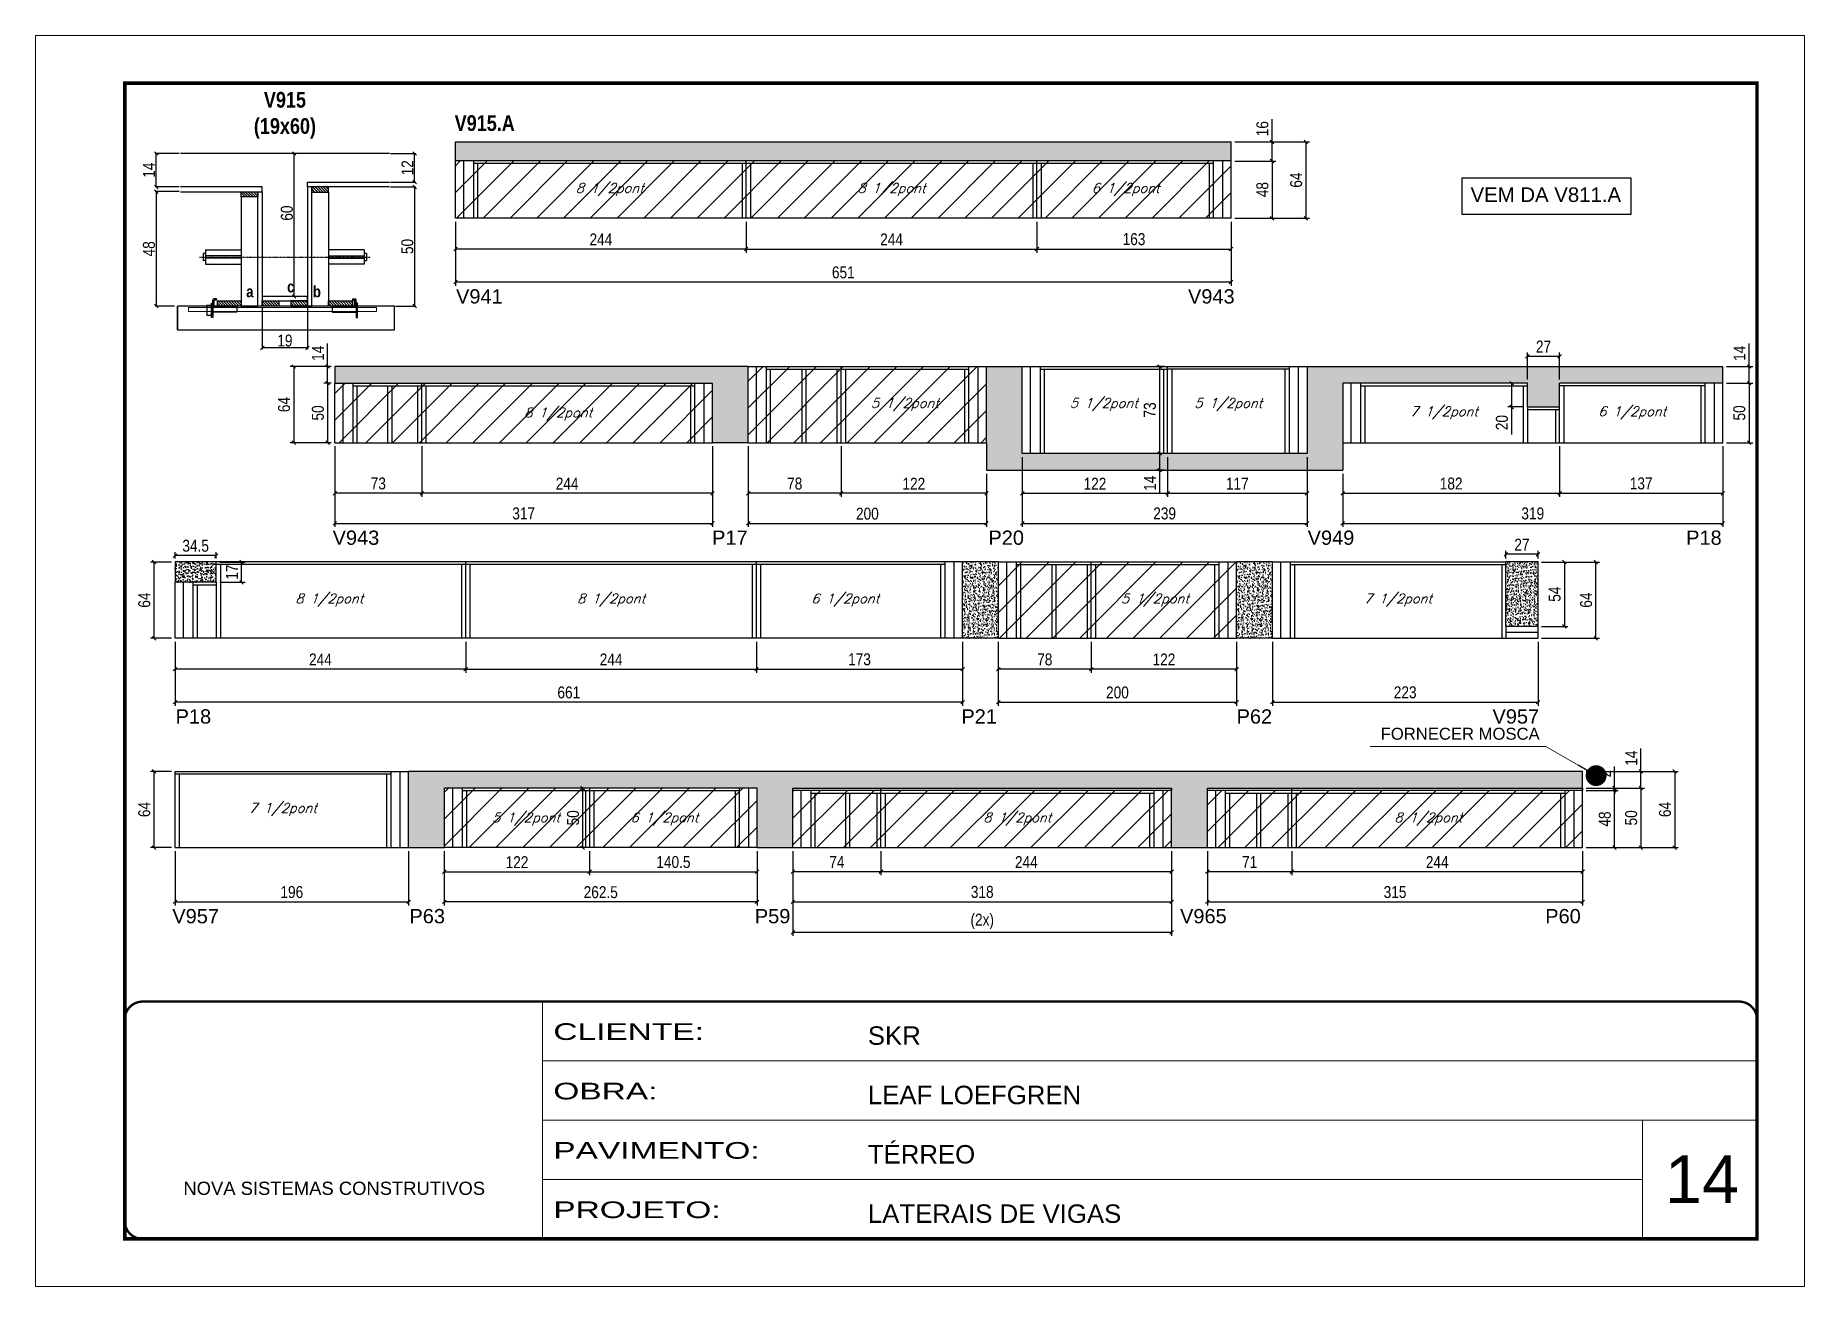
# Model space of a CAD drawing. Extents: x 3309 to 9563, y -2522 to 14608.
# Drawn here: x 4908 to 6393, y 10112 to 11162 of the extents above; entities that cross this region are included whole.
import ezdxf

# ---------------------------------------------------------------- set-up
doc = ezdxf.new("R2010")
doc.units = 0
for name, pattern in [('CONTINUO', [0]), ('DASHED', [0.75, 0.5, -0.25]), ('HIDDEN', [0.375, 0.25, -0.125])]:
    doc.linetypes.add(name, pattern=pattern)
for name, color, linetype in [('5', 5, 'Continuous'), ('barrote', 251, 'Continuous'), ('COTA', 241, 'Continuous'), ('detalhes', 4, 'Continuous'), ('NOMENCLATURA', 7, 'Continuous'), ('Painéis', 200, 'Continuous'), ('presilha', 1, 'Continuous'), ('SARR_2.2x10', 60, 'Continuous'), ('SARR_2.2x7', 40, 'Continuous'), ('SARR_3.5x7', 81, 'Continuous'), ('TENSOR', 3, 'Continuous'), ('texto', 7, 'Continuous')]:
    doc.layers.add(name, color=color, linetype=linetype)
for name, color, linetype, lineweight in [('CARIMBO', 255, 'Continuous', 9), ('CONCRETO', 251, 'Continuous', 25), ('Folhas', 255, 'Continuous', 9), ('Hachura', 251, 'Continuous', 9), ('SARRAFO DE PRESSAO', 251, 'DASHED', 9), ('SCO-___-LAJ', 2, 'Continuous', 0)]:
    doc.layers.add(name, color=color, linetype=linetype, lineweight=lineweight)
doc.styles.add('ARIAL', font='arial.ttf')
doc.styles.add('COTA TECNICA', font='techl___.ttf', dxfattribs={"height": 10})
doc.styles.add('COTA TECNICA 2X', font='techl___.ttf', dxfattribs={"height": 10})
doc.styles.add('Romans', font='romans.shx')
doc.styles.get("Standard").update_dxf_attribs({"font": 'arial.ttf'})
doc.styles.add('TECNICA', font='techb___.ttf', dxfattribs={"height": 10})
doc.styles.add('Tecnologia', font='')
doc.styles.get('Tecnologia').set_extended_font_data('Forgotten Futurist')
doc.dimstyles.new('3x', dxfattribs={"dimtxt": 10, "dimasz": 5, "dimexe": 7, "dimexo": 5, "dimgap": 4, "dimtad": 1, "dimdec": 4, "dimlfac": 0.333333, "dimdsep": 46, "dimtxsty": 'Standard', "dimblk": 'DOT', "dimcen": 0.09, "dimclrd": 1, "dimclre": 1, "dimclrt": 2, "dimadec": 0, "dimazin": 2, "dimtfac": 1, "dimtdec": 4, "dimtmove": 0, "dimatfit": 3, "dimldrblk": 'DOT', "dimfxl": 1, "dimtolj": 1, "dimtzin": 0, "dimlwd": 9, "dimlwe": 9, "dimarcsym": 0})
doc.dimstyles.new('PAINEL', dxfattribs={"dimtxt": 10, "dimasz": 3, "dimexe": 3, "dimexo": 3, "dimgap": 3, "dimtad": 1, "dimdec": 1, "dimzin": 12, "dimdsep": 46, "dimtxsty": 'COTA TECNICA', "dimblk1": 'OBLIQUE', "dimblk2": 'OBLIQUE', "dimsah": 1, "dimcen": 0.9, "dimclrd": 4, "dimclre": 4, "dimclrt": 240, "dimadec": 1, "dimazin": 3, "dimtfac": 1, "dimtdec": 1, "dimtmove": 0, "dimatfit": 3, "dimfxl": 1, "dimtolj": 1, "dimtzin": 12, "dimarcsym": 0})
doc.dimstyles.new('SECAO', dxfattribs={"dimscale": 0.333333, "dimtxt": 5, "dimasz": 9, "dimexe": 3, "dimexo": 3, "dimgap": 3, "dimtad": 1, "dimdec": 1, "dimlfac": 0.5, "dimzin": 12, "dimdsep": 46, "dimtxsty": 'COTA TECNICA 2X', "dimblk1": 'OBLIQUE', "dimblk2": 'OBLIQUE', "dimsah": 1, "dimcen": 0.9, "dimclrd": 4, "dimclre": 4, "dimclrt": 240, "dimadec": 1, "dimazin": 3, "dimtfac": 1, "dimtdec": 1, "dimtmove": 0, "dimatfit": 3, "dimfxl": 1, "dimtolj": 1, "dimtzin": 12, "dimarcsym": 0})
pattern_1 = [(135, (38333.8405, -112577.1764), (-1.122532015, -1.122532015), [])]

msp = doc.modelspace()

# ---------------------------------------------------------------- texts
at = {"color": 0, "linetype": 'Continuous', "ltscale": 5, "style": 'ARIAL'}
msp.add_text('VEM DA V811.A ', height=12.2353, dxfattribs=at).set_placement((6112.48, 11022.35))
at = {"layer": '5', "linetype": 'Continuous'}
for s, rotation, p in [('V941', 0.00004, (5260.96, 10937.11, 0)), ('V943', 0.00004, (5875.32, 10937.11, 0)), ('V943', 0.00004, (5157.36, 10734.62, 0)), ('P17', 0.00004, (5475.87, 10734.62, 0)), ('P20', 0.00004, (5707.81, 10734.62, 0)), ('V949', 0.00004, (5975.77, 10734.62, 0)), ('P18', 0.00004, (6293.45, 10734.62, 0)), ('P18', 0.00004, (5025.57, 10584.6, 0)), ('P21', 0.00004, (5685.12, 10584.6, 0)), ('P62', 0.00004, (5916.12, 10584.6, 0)), ('V957', 0.00004, (6130.9, 10584.6, 0)), ('V957', 359.99996, (5022.82, 10417.02, 0)), ('P63', 359.99996, (5221.84, 10417.02, 0)), ('P59', 359.99996, (5511.74, 10417.02, 0)), ('V965', 359.99996, (5868.65, 10417.02, 0)), ('P60', 359.99996, (6175.16, 10417.02, 0))]:
    msp.add_text(s, height=12, rotation=rotation, dxfattribs=at).set_placement(p)
at = {"layer": 'CARIMBO', "style": 'ARIAL'}
for s, height, p in [('FORNECER MOSCA', 10, (6037.02, 10571.09)), ('14', 40, (6275.73, 10182.28))]:
    msp.add_text(s, height=height, dxfattribs=at).set_placement(p)
at = {"layer": 'detalhes', "style": 'TECNICA'}
for s, p in [('a', (5084.83, 10942.35)), ('c', (5119.12, 10946.46)), ('b', (5140.8, 10942.34))]:
    msp.add_text(s, height=9.6, dxfattribs=at).set_placement(p)
at = {"layer": 'NOMENCLATURA', "style": 'TECNICA'}
msp.add_text('V915.A', height=13.2, dxfattribs=at).set_placement((5259.8, 11081.94, 0))
at = {"layer": 'NOMENCLATURA', "insert": (5117.33, 11114.69), "char_height": 13.2, "attachment_point": 2, "style": 'TECNICA'}
msp.add_mtext_dynamic_manual_height_columns('V915\\P(19x60)', width=300.2766, gutter_width=1, heights=[0], dxfattribs=at)
at = {"layer": 'texto', "color": 2, "char_height": 8, "attachment_point": 5, "style": 'Romans'}
for s, insert in [('{\\Q19;\\C256;8 1/2pont}', (5390.01, 11032.75, 0)), ('{\\Q19;\\C256;8 1/2pont}', (5626.51, 11032.75, 0)), ('{\\Q19;\\C256;6 1/2pont}', (5823.01, 11032.75, 0)), ('{\\Q19;\\C256;5 1/2pont}', (5637.7, 10852.35, 0)), ('{\\Q19;\\C256;5 1/2pont}', (5804.7, 10852.35, 0)), ('{\\Q19;\\C256;5 1/2pont}', (5909.2, 10852.35, 0)), ('{\\Q19;\\C256;8 1/2pont}', (5346.7, 10844.35, 0)), ('{\\Q19;\\C256;7 1/2pont}', (6090.2, 10845.35, 0)), ('{\\Q19;\\C256;6 1/2pont}', (6248.2, 10845.35, 0)), ('{\\Q19;\\C256;8 1/2pont}', (5154.63, 10688.24, 0)), ('{\\Q19;\\C256;8 1/2pont}', (5391.13, 10688.24, 0)), ('{\\Q19;\\C256;6 1/2pont}', (5587.63, 10688.24, 0)), ('{\\Q19;\\C256;5 1/2pont}', (5847.63, 10688.24, 0)), ('{\\Q19;\\C256;7 1/2pont}', (6051.63, 10688.24, 0)), ('{\\Q19;\\C256;7 1/2pont}', (5115.63, 10512.52, 0)), ('{\\Q19;\\C256;5 1/2pont}', (5319.63, 10504.52, 0)), ('{\\Q19;\\C256;6 1/2pont}', (5435.88, 10504.52, 0)), ('{\\Q19;\\C256;8 1/2pont}', (5732.09, 10504.52, 0)), ('{\\Q19;\\C256;8 1/2pont}', (6077.05, 10504.52, 0))]:
    msp.add_mtext(s, dxfattribs=dict(at, insert=insert))

# ---------------------------------------------------------------- blocks, each defined once
blk = doc.blocks.new('9999999999')
at = {"color": 30, "linetype": 'CONTINUO'}
for p, q in [((98564.6, 34230.2), (98564.6, 34429.4)), ((98564.6, 34379.6), (99584, 34379.6)), ((98564.6, 34329.8), (99488, 34329.8)), ((99584, 34329.8), (99488, 34329.8)), ((99488, 34329.8), (99488, 34230.2)), ((98564.6, 34280), (99488, 34280))]:
    blk.add_line(p, q, dxfattribs=at)
at = {"color": 30, "linetype": 'CONTINUO', "const_width": 2}
blk.add_lwpolyline([(99584, 34230.2), (99584, 34414.4, 0.414214), (99569, 34429.4), (98229, 34429.4, 0.414214), (98214, 34414.4), (98214, 34245.2, 0.414214), (98229, 34230.2), (99584, 34230.2)], format="xyb", dxfattribs=at)
at = {"layer": 'Folhas'}
blk.add_lwpolyline([(98139, 34190.2), (99624, 34190.2), (99624, 35240.2), (98139, 35240.2)], close=True, dxfattribs=at)
at = {"layer": 'Folhas', "color": 30, "const_width": 3}
blk.add_lwpolyline([(98214, 34230.2), (99584, 34230.2), (99584, 35200.2), (98214, 35200.2)], close=True, dxfattribs=at)
at = {"color": 7, "linetype": 'Continuous', "ltscale": 5, "style": 'ARIAL'}
for s, height, p in [('SKR', 15.48, (98837.7, 34393.1)), ('LEAF LOEFGREN', 15.483, (98837.7, 34343.3)), ('TÉRREO', 15.48, (98837.7, 34293.5)), ('NOVA SISTEMAS CONSTRUTIVOS', 11.059, (98263.2, 34267.2)), ('LATERAIS DE VIGAS', 15.483, (98837.7, 34243.7))]:
    blk.add_text(s, height=height, dxfattribs=at).set_placement(p)
at = {"layer": 'Folhas', "color": 7, "style": 'Tecnologia', "width": 1.5}
for s, p in [('CLIENTE:', (98573.7, 34397.2)), ('OBRA:', (98573.7, 34347.3)), ('PAVIMENTO:', (98573.7, 34297.5)), ('PROJETO:', (98573.7, 34247.7))]:
    blk.add_text(s, height=14, dxfattribs=at).set_placement(p)
blk = doc.blocks.new('_Oblique')
at = {"color": 0, "linetype": 'ByBlock', "lineweight": -2}
blk.add_line((-0.5, -0.5), (0.5, 0.5), dxfattribs=at)
blk = doc.blocks.new('*D1581')
at = {"layer": 'COTA', "color": 4, "lineweight": -2, "transparency": 16777216}
for p, q in [((5098.3, 10934), (5098.3, 10898.9)), ((5136.3, 10934), (5136.3, 10898.9)), ((5136.3, 10899.9), (5098.3, 10899.9))]:
    blk.add_line(p, q, dxfattribs=at)
at = {"layer": 'Defpoints', "color": 0, "transparency": 16777216}
for p in [(5098.3, 10935), (5136.3, 10935), (5098.3, 10899.9)]:
    blk.add_point(p, dxfattribs=at)
at = {"layer": 'COTA', "color": 4, "lineweight": -2, "transparency": 16777216, "xscale": 3, "yscale": 3, "zscale": 3, "rotation": 180}
blk.add_blockref('_Oblique', (5098.3, 10899.9), dxfattribs=at)
at = {"layer": 'COTA', "color": 4, "lineweight": -2, "transparency": 16777216, "xscale": 3, "yscale": 3, "zscale": 3}
blk.add_blockref('_Oblique', (5136.3, 10899.9), dxfattribs=at)
at = {"layer": 'COTA', "color": 240, "transparency": 16777216, "insert": (5117.3, 10906), "char_height": 10, "attachment_point": 5, "style": 'COTA TECNICA 2X'}
blk.add_mtext('\\A1;19', dxfattribs=at)
blk = doc.blocks.new('PRESILHA METÁLICA 1')
at = {"layer": 'presilha'}
for p, q in [((0, 13), (6, 13)), ((0, 13), (0, 0)), ((6, 0), (0, 0)), ((6, 15.5), (7.5, 15.5)), ((6, -2.5), (6, 15.5)), ((6, 13), (6, 0)), ((7.5, 10.6), (7.5, 19.9)), ((7.5, 15.5), (7.5, -2.5)), ((37.5, 4.1), (7.5, 4.1)), ((12, 21), (8.6, 21)), ((9, 11.6), (9, 18.9)), ((12, 19.5), (9.6, 19.5)), ((37.5, 11), (9.6, 11)), ((12, 21), (12, 19.5)), ((37.5, 11), (37.5, 4.1)), ((7.5, -2.5), (6, -2.5))]:
    blk.add_line(p, q, dxfattribs=at)
for centre, radius, start, end in [((8.6, 19.9), 1.14, 90, 180), ((9.6, 18.9), 0.57, 90, 180), ((9.6, 11.6), 0.57, 180, 270)]:
    blk.add_arc(centre, radius, start, end, dxfattribs=at)
blk = doc.blocks.new('PRESILHA METÁLICA 2')
at = {"layer": 'presilha'}
for p, q in [((-5.2, 23.5), (-5.2, 22)), ((-5.2, 23.5), (-1.9, 23.5)), ((-0.8, 14.6), (-0.8, 22.4)), ((-30.8, 13.5), (-30.8, 6.6)), ((-30.8, 13.5), (-2.8, 13.5)), ((-30.8, 6.6), (-0.8, 6.6)), ((-5.2, 22), (-2.8, 22)), ((-2.2, 14.1), (-2.2, 21.4)), ((0.8, 18), (-0.8, 18)), ((-0.8, 18), (-0.8, 0)), ((-0.8, 0), (0.8, 0)), ((0.8, 0), (0.8, 18))]:
    blk.add_line(p, q, dxfattribs=at)
for centre, radius, start, end in [((-1.9, 22.4), 1.14, 0, 90), ((-2.8, 21.4), 0.57, 0, 90), ((-2.8, 14.1), 0.57, 270, 0)]:
    blk.add_arc(centre, radius, start, end, dxfattribs=at)
blk = doc.blocks.new('*D1582')
at = {"layer": 'COTA', "color": 4, "lineweight": -2, "transparency": 16777216}
for p, q in [((5028.6, 11031), (5008.3, 11031)), ((5009.3, 11031), (5009.3, 10935)), ((5024.5, 10935), (5008.3, 10935))]:
    blk.add_line(p, q, dxfattribs=at)
at = {"layer": 'Defpoints', "color": 0, "transparency": 16777216}
for p in [(5029.6, 11031), (5009.3, 10935), (5025.5, 10935)]:
    blk.add_point(p, dxfattribs=at)
at = {"layer": 'COTA', "color": 4, "lineweight": -2, "transparency": 16777216, "xscale": 3, "yscale": 3, "zscale": 3}
for p, rotation in [((5009.3, 11031), 90), ((5009.3, 10935), 270)]:
    blk.add_blockref('_Oblique', p, dxfattribs=dict(at, rotation=rotation))
at = {"layer": 'COTA', "color": 240, "transparency": 16777216, "insert": (5003.2, 10983), "char_height": 10, "attachment_point": 5, "rotation": 90, "style": 'COTA TECNICA 2X'}
blk.add_mtext('\\A1;48', dxfattribs=at)
blk = doc.blocks.new('*D1583')
at = {"layer": 'COTA', "color": 4, "lineweight": -2, "transparency": 16777216}
for p, q in [((5206, 11035), (5227.2, 11035)), ((5226.2, 11035), (5226.2, 10935)), ((5210.1, 10935), (5227.2, 10935))]:
    blk.add_line(p, q, dxfattribs=at)
at = {"layer": 'Defpoints', "color": 0, "transparency": 16777216}
for p in [(5205, 11035), (5209.1, 10935), (5226.2, 10935)]:
    blk.add_point(p, dxfattribs=at)
at = {"layer": 'COTA', "color": 4, "lineweight": -2, "transparency": 16777216, "xscale": 3, "yscale": 3, "zscale": 3}
for p, rotation in [((5226.2, 11035), 90), ((5226.2, 10935), 270)]:
    blk.add_blockref('_Oblique', p, dxfattribs=dict(at, rotation=rotation))
at = {"layer": 'COTA', "color": 240, "transparency": 16777216, "insert": (5220.1, 10985), "char_height": 10, "attachment_point": 5, "rotation": 90, "style": 'COTA TECNICA 2X'}
blk.add_mtext('\\A1;50', dxfattribs=at)
blk = doc.blocks.new('*D1584')
at = {"layer": 'COTA', "color": 4, "lineweight": -2, "transparency": 16777216}
for p, q in [((5135.3, 11063), (5124.1, 11063)), ((5125.1, 10943), (5125.1, 11063)), ((5135.3, 10943), (5124.1, 10943))]:
    blk.add_line(p, q, dxfattribs=at)
at = {"layer": 'Defpoints', "color": 0, "transparency": 16777216}
for p in [(5125.1, 11063), (5136.3, 11063), (5136.3, 10943)]:
    blk.add_point(p, dxfattribs=at)
at = {"layer": 'COTA', "color": 4, "lineweight": -2, "transparency": 16777216, "xscale": 3, "yscale": 3, "zscale": 3}
for p, rotation in [((5125.1, 11063), 90), ((5125.1, 10943), 270)]:
    blk.add_blockref('_Oblique', p, dxfattribs=dict(at, rotation=rotation))
at = {"layer": 'COTA', "color": 240, "transparency": 16777216, "insert": (5119, 11013), "char_height": 10, "attachment_point": 5, "rotation": 90, "style": 'COTA TECNICA 2X'}
blk.add_mtext('\\A1;60', dxfattribs=at)
blk = doc.blocks.new('*D1585')
at = {"layer": 'COTA', "color": 4, "lineweight": -2, "transparency": 16777216}
for p, q in [((5206, 11063), (5227.2, 11063)), ((5226.2, 11039), (5226.2, 11063)), ((5206, 11039), (5227.2, 11039))]:
    blk.add_line(p, q, dxfattribs=at)
at = {"layer": 'Defpoints', "color": 0, "transparency": 16777216}
for p in [(5205, 11063), (5226.2, 11063), (5205, 11039)]:
    blk.add_point(p, dxfattribs=at)
at = {"layer": 'COTA', "color": 4, "lineweight": -2, "transparency": 16777216, "xscale": 3, "yscale": 3, "zscale": 3}
for p, rotation in [((5226.2, 11063), 90), ((5226.2, 11039), 270)]:
    blk.add_blockref('_Oblique', p, dxfattribs=dict(at, rotation=rotation))
at = {"layer": 'COTA', "color": 240, "transparency": 16777216, "insert": (5220.2, 11051), "char_height": 10, "attachment_point": 5, "rotation": 90, "style": 'COTA TECNICA 2X'}
blk.add_mtext('\\A1;12', dxfattribs=at)
blk = doc.blocks.new('*D1589')
at = {"layer": 'COTA', "color": 4, "lineweight": -2, "transparency": 16777216}
for p, q in [((5028.6, 11063), (5008.3, 11063)), ((5009.3, 11035), (5009.3, 11063)), ((5028.6, 11035), (5008.3, 11035))]:
    blk.add_line(p, q, dxfattribs=at)
at = {"layer": 'Defpoints', "color": 0, "transparency": 16777216}
for p in [(5009.3, 11063), (5029.6, 11063), (5029.6, 11035)]:
    blk.add_point(p, dxfattribs=at)
at = {"layer": 'COTA', "color": 4, "lineweight": -2, "transparency": 16777216, "xscale": 3, "yscale": 3, "zscale": 3}
for p, rotation in [((5009.3, 11063), 90), ((5009.3, 11035), 270)]:
    blk.add_blockref('_Oblique', p, dxfattribs=dict(at, rotation=rotation))
at = {"layer": 'COTA', "color": 240, "transparency": 16777216, "insert": (5003.2, 11049), "char_height": 10, "attachment_point": 5, "rotation": 90, "style": 'COTA TECNICA 2X'}
blk.add_mtext('\\A1;14', dxfattribs=at)
blk = doc.blocks.new('*D1588')
at = {"layer": 'COTA', "color": 4, "linetype": 'ByBlock', "lineweight": -2, "transparency": 16777216}
for p, q in [((5260.5, 11005.7), (5260.5, 10979.8)), ((5504.5, 11005.7), (5504.5, 10979.8)), ((5504.5, 10982.8), (5260.5, 10982.8))]:
    blk.add_line(p, q, dxfattribs=at)
at = {"layer": 'Defpoints', "color": 0, "linetype": 'ByBlock', "transparency": 16777216}
for p in [(5260.5, 11008.7), (5504.5, 11008.7), (5260.5, 10982.8)]:
    blk.add_point(p, dxfattribs=at)
at = {"layer": 'COTA', "color": 4, "linetype": 'ByBlock', "lineweight": -2, "transparency": 16777216, "xscale": 3, "yscale": 3, "zscale": 3, "rotation": 180}
blk.add_blockref('_Oblique', (5260.5, 10982.8), dxfattribs=at)
at = {"layer": 'COTA', "color": 4, "linetype": 'ByBlock', "lineweight": -2, "transparency": 16777216, "xscale": 3, "yscale": 3, "zscale": 3}
blk.add_blockref('_Oblique', (5504.5, 10982.8), dxfattribs=at)
at = {"layer": 'COTA', "color": 240, "linetype": 'ByBlock', "transparency": 16777216, "insert": (5382.5, 10990.9), "char_height": 10, "attachment_point": 5, "style": 'COTA TECNICA'}
blk.add_mtext('\\A1;244', dxfattribs=at)
blk = doc.blocks.new('*D1593')
at = {"layer": 'COTA', "color": 4, "linetype": 'ByBlock', "lineweight": -2, "transparency": 16777216}
for p, q in [((5260.5, 11005.7), (5260.5, 10952.1)), ((5911.5, 11005.7), (5911.5, 10952.1)), ((5911.5, 10955.1), (5260.5, 10955.1))]:
    blk.add_line(p, q, dxfattribs=at)
at = {"layer": 'Defpoints', "color": 0, "linetype": 'ByBlock', "transparency": 16777216}
for p in [(5260.5, 11008.7), (5911.5, 11008.7), (5260.5, 10955.1)]:
    blk.add_point(p, dxfattribs=at)
at = {"layer": 'COTA', "color": 4, "linetype": 'ByBlock', "lineweight": -2, "transparency": 16777216, "xscale": 3, "yscale": 3, "zscale": 3, "rotation": 180}
blk.add_blockref('_Oblique', (5260.5, 10955.1), dxfattribs=at)
at = {"layer": 'COTA', "color": 4, "linetype": 'ByBlock', "lineweight": -2, "transparency": 16777216, "xscale": 3, "yscale": 3, "zscale": 3}
blk.add_blockref('_Oblique', (5911.5, 10955.1), dxfattribs=at)
at = {"layer": 'COTA', "color": 240, "linetype": 'ByBlock', "transparency": 16777216, "insert": (5586, 10963.2), "char_height": 10, "attachment_point": 5, "style": 'COTA TECNICA'}
blk.add_mtext('\\A1;651', dxfattribs=at)
blk = doc.blocks.new('*D1586')
at = {"layer": 'COTA', "color": 4, "lineweight": -2, "transparency": 16777216}
for p, q in [((5504.5, 11005.7), (5504.5, 10979.8)), ((5748.5, 11005.7), (5748.5, 10979.8)), ((5504.5, 10982.8), (5748.5, 10982.8))]:
    blk.add_line(p, q, dxfattribs=at)
at = {"layer": 'Defpoints', "color": 0, "transparency": 16777216}
for p in [(5504.5, 11008.7, 0), (5748.5, 11008.7, 0), (5748.5, 10982.8)]:
    blk.add_point(p, dxfattribs=at)
at = {"layer": 'COTA', "color": 4, "lineweight": -2, "transparency": 16777216, "xscale": 3, "yscale": 3, "zscale": 3, "rotation": 180}
blk.add_blockref('_Oblique', (5504.5, 10982.8), dxfattribs=at)
at = {"layer": 'COTA', "color": 4, "lineweight": -2, "transparency": 16777216, "xscale": 3, "yscale": 3, "zscale": 3}
blk.add_blockref('_Oblique', (5748.5, 10982.8), dxfattribs=at)
at = {"layer": 'COTA', "color": 240, "transparency": 16777216, "insert": (5626.5, 10990.9), "char_height": 10, "attachment_point": 5, "style": 'COTA TECNICA'}
blk.add_mtext('\\A1;244', dxfattribs=at)
blk = doc.blocks.new('*D1587')
at = {"layer": 'COTA', "color": 4, "lineweight": -2, "transparency": 16777216}
for p, q in [((5914.5, 11072.7), (5977.2, 11072.7)), ((5974.2, 11072.7), (5974.2, 11008.7)), ((5914.5, 11008.7), (5977.2, 11008.7))]:
    blk.add_line(p, q, dxfattribs=at)
at = {"layer": 'Defpoints', "color": 0, "transparency": 16777216}
for p in [(5911.5, 11072.7, 0), (5911.5, 11008.7, 0), (5974.2, 11008.7)]:
    blk.add_point(p, dxfattribs=at)
at = {"layer": 'COTA', "color": 4, "lineweight": -2, "transparency": 16777216, "xscale": 3, "yscale": 3, "zscale": 3}
for p, rotation in [((5974.2, 11072.7), 90), ((5974.2, 11008.7), 270)]:
    blk.add_blockref('_Oblique', p, dxfattribs=dict(at, rotation=rotation))
at = {"layer": 'COTA', "color": 240, "transparency": 16777216, "insert": (5966.1, 11040.7), "char_height": 10, "attachment_point": 5, "rotation": 90, "style": 'COTA TECNICA'}
blk.add_mtext('\\A1;64', dxfattribs=at)
blk = doc.blocks.new('*D1590')
at = {"layer": 'COTA', "color": 4, "lineweight": -2, "transparency": 16777216}
for p, q in [((5748.5, 11005.7), (5748.5, 10979.8)), ((5911.5, 11005.7), (5911.5, 10979.8)), ((5748.5, 10982.8), (5911.5, 10982.8))]:
    blk.add_line(p, q, dxfattribs=at)
at = {"layer": 'Defpoints', "color": 0, "transparency": 16777216}
for p in [(5748.5, 11008.7, 0), (5911.5, 11008.7, 0), (5911.5, 10982.8)]:
    blk.add_point(p, dxfattribs=at)
at = {"layer": 'COTA', "color": 4, "lineweight": -2, "transparency": 16777216, "xscale": 3, "yscale": 3, "zscale": 3, "rotation": 180}
blk.add_blockref('_Oblique', (5748.5, 10982.8), dxfattribs=at)
at = {"layer": 'COTA', "color": 4, "lineweight": -2, "transparency": 16777216, "xscale": 3, "yscale": 3, "zscale": 3}
blk.add_blockref('_Oblique', (5911.5, 10982.8), dxfattribs=at)
at = {"layer": 'COTA', "color": 240, "transparency": 16777216, "insert": (5830, 10991.1), "char_height": 10, "attachment_point": 5, "style": 'COTA TECNICA'}
blk.add_mtext('\\A1;163', dxfattribs=at)
blk = doc.blocks.new('*D1591')
at = {"layer": 'COTA', "color": 4, "lineweight": -2, "transparency": 16777216}
for p, q in [((5914.5, 11056.7), (5948.9, 11056.7)), ((5945.9, 11056.7), (5945.9, 11008.7)), ((5914.5, 11008.7), (5948.9, 11008.7))]:
    blk.add_line(p, q, dxfattribs=at)
at = {"layer": 'Defpoints', "color": 0, "transparency": 16777216}
for p in [(5911.5, 11056.7, 0), (5911.5, 11008.7, 0), (5945.9, 11008.7)]:
    blk.add_point(p, dxfattribs=at)
at = {"layer": 'COTA', "color": 4, "lineweight": -2, "transparency": 16777216, "xscale": 3, "yscale": 3, "zscale": 3}
for p, rotation in [((5945.9, 11056.7), 90), ((5945.9, 11008.7), 270)]:
    blk.add_blockref('_Oblique', p, dxfattribs=dict(at, rotation=rotation))
at = {"layer": 'COTA', "color": 240, "transparency": 16777216, "insert": (5937.8, 11032.7), "char_height": 10, "attachment_point": 5, "rotation": 90, "style": 'COTA TECNICA'}
blk.add_mtext('\\A1;48', dxfattribs=at)
blk = doc.blocks.new('*D1592')
at = {"layer": 'COTA', "color": 4, "lineweight": -2, "transparency": 16777216}
for p, q in [((5945.9, 11072.7), (5945.9, 11091.8)), ((5914.5, 11072.7), (5948.9, 11072.7)), ((5945.9, 11056.7), (5945.9, 11072.7)), ((5914.5, 11056.7), (5948.9, 11056.7))]:
    blk.add_line(p, q, dxfattribs=at)
at = {"layer": 'Defpoints', "color": 0, "transparency": 16777216}
for p in [(5911.5, 11072.7, 0), (5945.9, 11072.7), (5911.5, 11056.7, 0)]:
    blk.add_point(p, dxfattribs=at)
at = {"layer": 'COTA', "color": 4, "lineweight": -2, "transparency": 16777216, "xscale": 3, "yscale": 3, "zscale": 3}
for p, rotation in [((5945.9, 11072.7), 90), ((5945.9, 11056.7), 270)]:
    blk.add_blockref('_Oblique', p, dxfattribs=dict(at, rotation=rotation))
at = {"layer": 'COTA', "color": 240, "transparency": 16777216, "insert": (5937.8, 11083.8), "char_height": 10, "attachment_point": 5, "rotation": 90, "style": 'COTA TECNICA'}
blk.add_mtext('\\A1;16', dxfattribs=at)
blk = doc.blocks.new('*D1597')
at = {"layer": 'COTA', "color": 4, "linetype": 'ByBlock', "lineweight": -2, "transparency": 16777216}
for p, q in [((5159.2, 10817.3), (5159.2, 10749.6)), ((5476.2, 10817.3), (5476.2, 10749.6)), ((5159.2, 10752.6), (5476.2, 10752.6))]:
    blk.add_line(p, q, dxfattribs=at)
at = {"layer": 'Defpoints', "color": 0, "linetype": 'ByBlock', "transparency": 16777216}
for p in [(5159.2, 10820.3), (5476.2, 10820.3), (5476.2, 10752.6)]:
    blk.add_point(p, dxfattribs=at)
at = {"layer": 'COTA', "color": 4, "linetype": 'ByBlock', "lineweight": -2, "transparency": 16777216, "xscale": 3, "yscale": 3, "zscale": 3, "rotation": 180}
blk.add_blockref('_Oblique', (5159.2, 10752.6), dxfattribs=at)
at = {"layer": 'COTA', "color": 4, "linetype": 'ByBlock', "lineweight": -2, "transparency": 16777216, "xscale": 3, "yscale": 3, "zscale": 3}
blk.add_blockref('_Oblique', (5476.2, 10752.6), dxfattribs=at)
at = {"layer": 'COTA', "color": 240, "linetype": 'ByBlock', "transparency": 16777216, "insert": (5317.7, 10760.9), "char_height": 10, "attachment_point": 5, "style": 'COTA TECNICA'}
blk.add_mtext('\\A1;317', dxfattribs=at)
blk = doc.blocks.new('*D1598')
at = {"layer": 'COTA', "color": 4, "lineweight": -2, "transparency": 16777216}
for p, q in [((5232.2, 10817.3), (5232.2, 10774.9)), ((5476.2, 10817.3), (5476.2, 10774.9)), ((5476.2, 10777.9), (5232.2, 10777.9))]:
    blk.add_line(p, q, dxfattribs=at)
at = {"layer": 'Defpoints', "color": 0, "transparency": 16777216}
for p in [(5232.2, 10820.3), (5476.2, 10820.3), (5232.2, 10777.9)]:
    blk.add_point(p, dxfattribs=at)
at = {"layer": 'COTA', "color": 4, "lineweight": -2, "transparency": 16777216, "xscale": 3, "yscale": 3, "zscale": 3, "rotation": 180}
blk.add_blockref('_Oblique', (5232.2, 10777.9), dxfattribs=at)
at = {"layer": 'COTA', "color": 4, "lineweight": -2, "transparency": 16777216, "xscale": 3, "yscale": 3, "zscale": 3}
blk.add_blockref('_Oblique', (5476.2, 10777.9), dxfattribs=at)
at = {"layer": 'COTA', "color": 240, "transparency": 16777216, "insert": (5354.2, 10786), "char_height": 10, "attachment_point": 5, "style": 'COTA TECNICA'}
blk.add_mtext('\\A1;244', dxfattribs=at)
blk = doc.blocks.new('*D1599')
at = {"layer": 'COTA', "color": 4, "lineweight": -2, "transparency": 16777216}
for p, q in [((5159.2, 10817.3), (5159.2, 10774.9)), ((5232.2, 10817.3), (5232.2, 10774.9)), ((5232.2, 10777.9), (5159.2, 10777.9))]:
    blk.add_line(p, q, dxfattribs=at)
at = {"layer": 'Defpoints', "color": 0, "transparency": 16777216}
for p in [(5159.2, 10820.3), (5232.2, 10820.3), (5159.2, 10777.9)]:
    blk.add_point(p, dxfattribs=at)
at = {"layer": 'COTA', "color": 4, "lineweight": -2, "transparency": 16777216, "xscale": 3, "yscale": 3, "zscale": 3, "rotation": 180}
blk.add_blockref('_Oblique', (5159.2, 10777.9), dxfattribs=at)
at = {"layer": 'COTA', "color": 4, "lineweight": -2, "transparency": 16777216, "xscale": 3, "yscale": 3, "zscale": 3}
blk.add_blockref('_Oblique', (5232.2, 10777.9), dxfattribs=at)
at = {"layer": 'COTA', "color": 240, "transparency": 16777216, "insert": (5195.7, 10786.1), "char_height": 10, "attachment_point": 5, "style": 'COTA TECNICA'}
blk.add_mtext('\\A1;73', dxfattribs=at)
blk = doc.blocks.new('*D1594')
at = {"layer": 'COTA', "color": 4, "lineweight": -2, "transparency": 16777216}
for p, q in [((5156.2, 10884.3), (5121.7, 10884.3)), ((5124.7, 10884.3), (5124.7, 10820.3)), ((5156.2, 10820.3), (5121.7, 10820.3))]:
    blk.add_line(p, q, dxfattribs=at)
at = {"layer": 'Defpoints', "color": 0, "transparency": 16777216}
for p in [(5159.2, 10884.3, 0), (5124.7, 10820.3), (5159.2, 10820.3, 0)]:
    blk.add_point(p, dxfattribs=at)
at = {"layer": 'COTA', "color": 4, "lineweight": -2, "transparency": 16777216, "xscale": 3, "yscale": 3, "zscale": 3}
for p, rotation in [((5124.7, 10884.3), 90), ((5124.7, 10820.3), 270)]:
    blk.add_blockref('_Oblique', p, dxfattribs=dict(at, rotation=rotation))
at = {"layer": 'COTA', "color": 240, "transparency": 16777216, "insert": (5116.6, 10852.3), "char_height": 10, "attachment_point": 5, "rotation": 90, "style": 'COTA TECNICA'}
blk.add_mtext('\\A1;64', dxfattribs=at)
blk = doc.blocks.new('*D1595')
at = {"layer": 'COTA', "color": 4, "lineweight": -2, "transparency": 16777216}
for p, q in [((5156.2, 10870.3), (5150.1, 10870.3)), ((5153.1, 10870.3), (5153.1, 10820.3)), ((5156.2, 10820.3), (5150.1, 10820.3))]:
    blk.add_line(p, q, dxfattribs=at)
at = {"layer": 'Defpoints', "color": 0, "transparency": 16777216}
for p in [(5159.2, 10870.3, 0), (5153.1, 10820.3), (5159.2, 10820.3, 0)]:
    blk.add_point(p, dxfattribs=at)
at = {"layer": 'COTA', "color": 4, "lineweight": -2, "transparency": 16777216, "xscale": 3, "yscale": 3, "zscale": 3}
for p, rotation in [((5153.1, 10870.3), 90), ((5153.1, 10820.3), 270)]:
    blk.add_blockref('_Oblique', p, dxfattribs=dict(at, rotation=rotation))
at = {"layer": 'COTA', "color": 240, "transparency": 16777216, "insert": (5145, 10845.3), "char_height": 10, "attachment_point": 5, "rotation": 90, "style": 'COTA TECNICA'}
blk.add_mtext('\\A1;50', dxfattribs=at)
blk = doc.blocks.new('*D1596')
at = {"layer": 'COTA', "color": 4, "lineweight": -2, "transparency": 16777216}
for p, q in [((5153.1, 10884.3), (5153.1, 10903.5)), ((5156.2, 10884.3), (5150.1, 10884.3)), ((5156.2, 10870.3), (5150.1, 10870.3)), ((5153.1, 10870.3), (5153.1, 10884.3))]:
    blk.add_line(p, q, dxfattribs=at)
at = {"layer": 'Defpoints', "color": 0, "transparency": 16777216}
for p in [(5153.1, 10884.3), (5159.2, 10884.3, 0), (5159.2, 10870.3, 0)]:
    blk.add_point(p, dxfattribs=at)
at = {"layer": 'COTA', "color": 4, "lineweight": -2, "transparency": 16777216, "xscale": 3, "yscale": 3, "zscale": 3}
for p, rotation in [((5153.1, 10884.3), 90), ((5153.1, 10870.3), 270)]:
    blk.add_blockref('_Oblique', p, dxfattribs=dict(at, rotation=rotation))
at = {"layer": 'COTA', "color": 240, "transparency": 16777216, "insert": (5145, 10895.4), "char_height": 10, "attachment_point": 5, "rotation": 90, "style": 'COTA TECNICA'}
blk.add_mtext('\\A1;14', dxfattribs=at)
blk = doc.blocks.new('*D1600')
at = {"layer": 'COTA', "color": 4, "linetype": 'ByBlock', "lineweight": -2, "transparency": 16777216}
for p, q in [((5506.2, 10817.3), (5506.2, 10749.6)), ((5706.2, 10794.3), (5706.2, 10749.6)), ((5506.2, 10752.6), (5706.2, 10752.6))]:
    blk.add_line(p, q, dxfattribs=at)
at = {"layer": 'Defpoints', "color": 0, "linetype": 'ByBlock', "transparency": 16777216}
for p in [(5506.2, 10820.3), (5706.2, 10797.3), (5706.2, 10752.6)]:
    blk.add_point(p, dxfattribs=at)
at = {"layer": 'COTA', "color": 4, "linetype": 'ByBlock', "lineweight": -2, "transparency": 16777216, "xscale": 3, "yscale": 3, "zscale": 3, "rotation": 180}
blk.add_blockref('_Oblique', (5506.2, 10752.6), dxfattribs=at)
at = {"layer": 'COTA', "color": 4, "linetype": 'ByBlock', "lineweight": -2, "transparency": 16777216, "xscale": 3, "yscale": 3, "zscale": 3}
blk.add_blockref('_Oblique', (5706.2, 10752.6), dxfattribs=at)
at = {"layer": 'COTA', "color": 240, "linetype": 'ByBlock', "transparency": 16777216, "insert": (5606.2, 10760.7), "char_height": 10, "attachment_point": 5, "style": 'COTA TECNICA'}
blk.add_mtext('\\A1;200', dxfattribs=at)
blk = doc.blocks.new('*D1601')
at = {"layer": 'COTA', "color": 4, "lineweight": -2, "transparency": 16777216}
for p, q in [((5584.2, 10817.3), (5584.2, 10774.9)), ((5706.2, 10794.3), (5706.2, 10774.9)), ((5706.2, 10777.9), (5584.2, 10777.9))]:
    blk.add_line(p, q, dxfattribs=at)
at = {"layer": 'Defpoints', "color": 0, "transparency": 16777216}
for p in [(5584.2, 10820.3), (5706.2, 10797.3), (5584.2, 10777.9)]:
    blk.add_point(p, dxfattribs=at)
at = {"layer": 'COTA', "color": 4, "lineweight": -2, "transparency": 16777216, "xscale": 3, "yscale": 3, "zscale": 3, "rotation": 180}
blk.add_blockref('_Oblique', (5584.2, 10777.9), dxfattribs=at)
at = {"layer": 'COTA', "color": 4, "lineweight": -2, "transparency": 16777216, "xscale": 3, "yscale": 3, "zscale": 3}
blk.add_blockref('_Oblique', (5706.2, 10777.9), dxfattribs=at)
at = {"layer": 'COTA', "color": 240, "transparency": 16777216, "insert": (5645.2, 10785.9), "char_height": 10, "attachment_point": 5, "style": 'COTA TECNICA'}
blk.add_mtext('\\A1;122', dxfattribs=at)
blk = doc.blocks.new('*D1602')
at = {"layer": 'COTA', "color": 4, "lineweight": -2, "transparency": 16777216}
for p, q in [((5506.2, 10817.3), (5506.2, 10774.9)), ((5584.2, 10817.3), (5584.2, 10774.9)), ((5584.2, 10777.9), (5506.2, 10777.9))]:
    blk.add_line(p, q, dxfattribs=at)
at = {"layer": 'Defpoints', "color": 0, "transparency": 16777216}
for p in [(5506.2, 10820.3), (5584.2, 10820.3), (5506.2, 10777.9)]:
    blk.add_point(p, dxfattribs=at)
at = {"layer": 'COTA', "color": 4, "lineweight": -2, "transparency": 16777216, "xscale": 3, "yscale": 3, "zscale": 3, "rotation": 180}
blk.add_blockref('_Oblique', (5506.2, 10777.9), dxfattribs=at)
at = {"layer": 'COTA', "color": 4, "lineweight": -2, "transparency": 16777216, "xscale": 3, "yscale": 3, "zscale": 3}
blk.add_blockref('_Oblique', (5584.2, 10777.9), dxfattribs=at)
at = {"layer": 'COTA', "color": 240, "transparency": 16777216, "insert": (5545.2, 10786), "char_height": 10, "attachment_point": 5, "style": 'COTA TECNICA'}
blk.add_mtext('\\A1;78', dxfattribs=at)
blk = doc.blocks.new('*D1603')
at = {"layer": 'COTA', "color": 4, "lineweight": -2, "transparency": 16777216}
for p, q in [((5736.2, 10808.3), (5736.2, 10749.6)), ((5975.2, 10808.3), (5975.2, 10749.6)), ((5736.2, 10752.6), (5975.2, 10752.6))]:
    blk.add_line(p, q, dxfattribs=at)
at = {"layer": 'Defpoints', "color": 0, "transparency": 16777216}
for p in [(5736.2, 10811.3, 0), (5975.2, 10811.3, 0), (5975.2, 10752.6)]:
    blk.add_point(p, dxfattribs=at)
at = {"layer": 'COTA', "color": 4, "lineweight": -2, "transparency": 16777216, "xscale": 3, "yscale": 3, "zscale": 3, "rotation": 180}
blk.add_blockref('_Oblique', (5736.2, 10752.6), dxfattribs=at)
at = {"layer": 'COTA', "color": 4, "lineweight": -2, "transparency": 16777216, "xscale": 3, "yscale": 3, "zscale": 3}
blk.add_blockref('_Oblique', (5975.2, 10752.6), dxfattribs=at)
at = {"layer": 'COTA', "color": 240, "transparency": 16777216, "insert": (5855.7, 10760.9), "char_height": 10, "attachment_point": 5, "style": 'COTA TECNICA'}
blk.add_mtext('\\A1;239', dxfattribs=at)
blk = doc.blocks.new('*D1604')
at = {"layer": 'COTA', "color": 4, "lineweight": -2, "transparency": 16777216}
for p, q in [((5736.2, 10808.3), (5736.2, 10774.9)), ((5858.2, 10808.3), (5858.2, 10774.9)), ((5736.2, 10777.9), (5858.2, 10777.9))]:
    blk.add_line(p, q, dxfattribs=at)
at = {"layer": 'Defpoints', "color": 0, "transparency": 16777216}
for p in [(5736.2, 10811.3, 0), (5858.2, 10811.3, 0), (5858.2, 10777.9)]:
    blk.add_point(p, dxfattribs=at)
at = {"layer": 'COTA', "color": 4, "lineweight": -2, "transparency": 16777216, "xscale": 3, "yscale": 3, "zscale": 3, "rotation": 180}
blk.add_blockref('_Oblique', (5736.2, 10777.9), dxfattribs=at)
at = {"layer": 'COTA', "color": 4, "lineweight": -2, "transparency": 16777216, "xscale": 3, "yscale": 3, "zscale": 3}
blk.add_blockref('_Oblique', (5858.2, 10777.9), dxfattribs=at)
at = {"layer": 'COTA', "color": 240, "transparency": 16777216, "insert": (5797.2, 10785.9), "char_height": 10, "attachment_point": 5, "style": 'COTA TECNICA'}
blk.add_mtext('\\A1;122', dxfattribs=at)
blk = doc.blocks.new('*D1605')
at = {"layer": 'COTA', "color": 4, "lineweight": -2, "transparency": 16777216}
for p, q in [((5858.2, 10808.3), (5858.2, 10774.9)), ((5975.2, 10808.3), (5975.2, 10774.9)), ((5858.2, 10777.9), (5975.2, 10777.9))]:
    blk.add_line(p, q, dxfattribs=at)
at = {"layer": 'Defpoints', "color": 0, "transparency": 16777216}
for p in [(5858.2, 10811.3, 0), (5975.2, 10811.3, 0), (5975.2, 10777.9)]:
    blk.add_point(p, dxfattribs=at)
at = {"layer": 'COTA', "color": 4, "lineweight": -2, "transparency": 16777216, "xscale": 3, "yscale": 3, "zscale": 3, "rotation": 180}
blk.add_blockref('_Oblique', (5858.2, 10777.9), dxfattribs=at)
at = {"layer": 'COTA', "color": 4, "lineweight": -2, "transparency": 16777216, "xscale": 3, "yscale": 3, "zscale": 3}
blk.add_blockref('_Oblique', (5975.2, 10777.9), dxfattribs=at)
at = {"layer": 'COTA', "color": 240, "transparency": 16777216, "insert": (5916.7, 10786), "char_height": 10, "attachment_point": 5, "style": 'COTA TECNICA'}
blk.add_mtext('\\A1;117', dxfattribs=at)
blk = doc.blocks.new('*D1606')
at = {"layer": 'COTA', "color": 4, "linetype": 'ByBlock', "lineweight": -2, "transparency": 16777216}
for p, q in [((5025.1, 10653.2), (5025.1, 10627.3)), ((5269.1, 10653.2), (5269.1, 10627.3)), ((5269.1, 10630.3), (5025.1, 10630.3))]:
    blk.add_line(p, q, dxfattribs=at)
at = {"layer": 'Defpoints', "color": 0, "linetype": 'ByBlock', "transparency": 16777216}
for p in [(5025.1, 10656.2), (5269.1, 10656.2), (5025.1, 10630.3)]:
    blk.add_point(p, dxfattribs=at)
at = {"layer": 'COTA', "color": 4, "linetype": 'ByBlock', "lineweight": -2, "transparency": 16777216, "xscale": 3, "yscale": 3, "zscale": 3, "rotation": 180}
blk.add_blockref('_Oblique', (5025.1, 10630.3), dxfattribs=at)
at = {"layer": 'COTA', "color": 4, "linetype": 'ByBlock', "lineweight": -2, "transparency": 16777216, "xscale": 3, "yscale": 3, "zscale": 3}
blk.add_blockref('_Oblique', (5269.1, 10630.3), dxfattribs=at)
at = {"layer": 'COTA', "color": 240, "linetype": 'ByBlock', "transparency": 16777216, "insert": (5147.1, 10638.4), "char_height": 10, "attachment_point": 5, "style": 'COTA TECNICA'}
blk.add_mtext('\\A1;244', dxfattribs=at)
blk = doc.blocks.new('*D1608')
at = {"layer": 'COTA', "color": 4, "linetype": 'ByBlock', "lineweight": -2, "transparency": 16777216}
for p, q in [((5025.1, 10653.2), (5025.1, 10599.6)), ((5686.1, 10653.2), (5686.1, 10599.6)), ((5686.1, 10602.6), (5025.1, 10602.6))]:
    blk.add_line(p, q, dxfattribs=at)
at = {"layer": 'Defpoints', "color": 0, "linetype": 'ByBlock', "transparency": 16777216}
for p in [(5025.1, 10656.2), (5686.1, 10656.2), (5025.1, 10602.6)]:
    blk.add_point(p, dxfattribs=at)
at = {"layer": 'COTA', "color": 4, "linetype": 'ByBlock', "lineweight": -2, "transparency": 16777216, "xscale": 3, "yscale": 3, "zscale": 3, "rotation": 180}
blk.add_blockref('_Oblique', (5025.1, 10602.6), dxfattribs=at)
at = {"layer": 'COTA', "color": 4, "linetype": 'ByBlock', "lineweight": -2, "transparency": 16777216, "xscale": 3, "yscale": 3, "zscale": 3}
blk.add_blockref('_Oblique', (5686.1, 10602.6), dxfattribs=at)
at = {"layer": 'COTA', "color": 240, "linetype": 'ByBlock', "transparency": 16777216, "insert": (5355.6, 10610.7), "char_height": 10, "attachment_point": 5, "style": 'COTA TECNICA'}
blk.add_mtext('\\A1;661', dxfattribs=at)
blk = doc.blocks.new('*D1607')
at = {"layer": 'COTA', "color": 4, "lineweight": -2, "transparency": 16777216}
for p, q in [((5269.1, 10653.2), (5269.1, 10627.3)), ((5513.1, 10653.2), (5513.1, 10627.3)), ((5269.1, 10630.3), (5513.1, 10630.3))]:
    blk.add_line(p, q, dxfattribs=at)
at = {"layer": 'Defpoints', "color": 0, "transparency": 16777216}
for p in [(5269.1, 10656.2, 0), (5513.1, 10656.2, 0), (5513.1, 10630.3)]:
    blk.add_point(p, dxfattribs=at)
at = {"layer": 'COTA', "color": 4, "lineweight": -2, "transparency": 16777216, "xscale": 3, "yscale": 3, "zscale": 3, "rotation": 180}
blk.add_blockref('_Oblique', (5269.1, 10630.3), dxfattribs=at)
at = {"layer": 'COTA', "color": 4, "lineweight": -2, "transparency": 16777216, "xscale": 3, "yscale": 3, "zscale": 3}
blk.add_blockref('_Oblique', (5513.1, 10630.3), dxfattribs=at)
at = {"layer": 'COTA', "color": 240, "transparency": 16777216, "insert": (5391.1, 10638.4), "char_height": 10, "attachment_point": 5, "style": 'COTA TECNICA'}
blk.add_mtext('\\A1;244', dxfattribs=at)
blk = doc.blocks.new('*D1609')
at = {"layer": 'COTA', "color": 4, "lineweight": -2, "transparency": 16777216}
for p, q in [((5513.1, 10653.2), (5513.1, 10627.3)), ((5686.1, 10653.2), (5686.1, 10627.3)), ((5513.1, 10630.3), (5686.1, 10630.3))]:
    blk.add_line(p, q, dxfattribs=at)
at = {"layer": 'Defpoints', "color": 0, "transparency": 16777216}
for p in [(5513.1, 10656.2, 0), (5686.1, 10656.2, 0), (5686.1, 10630.3)]:
    blk.add_point(p, dxfattribs=at)
at = {"layer": 'COTA', "color": 4, "lineweight": -2, "transparency": 16777216, "xscale": 3, "yscale": 3, "zscale": 3, "rotation": 180}
blk.add_blockref('_Oblique', (5513.1, 10630.3), dxfattribs=at)
at = {"layer": 'COTA', "color": 4, "lineweight": -2, "transparency": 16777216, "xscale": 3, "yscale": 3, "zscale": 3}
blk.add_blockref('_Oblique', (5686.1, 10630.3), dxfattribs=at)
at = {"layer": 'COTA', "color": 240, "transparency": 16777216, "insert": (5599.6, 10638.5), "char_height": 10, "attachment_point": 5, "style": 'COTA TECNICA'}
blk.add_mtext('\\A1;173', dxfattribs=at)
blk = doc.blocks.new('*D1610')
at = {"layer": 'COTA', "color": 4, "lineweight": -2, "transparency": 16777216}
for p, q in [((5022.1, 10720.2), (5004.4, 10720.2)), ((5007.4, 10720.2), (5007.4, 10656.2)), ((5022.1, 10656.2), (5004.4, 10656.2))]:
    blk.add_line(p, q, dxfattribs=at)
at = {"layer": 'Defpoints', "color": 0, "transparency": 16777216}
for p in [(5025.1, 10720.2), (5007.4, 10656.2), (5025.1, 10656.2)]:
    blk.add_point(p, dxfattribs=at)
at = {"layer": 'COTA', "color": 4, "lineweight": -2, "transparency": 16777216, "xscale": 3, "yscale": 3, "zscale": 3}
for p, rotation in [((5007.4, 10720.2), 90), ((5007.4, 10656.2), 270)]:
    blk.add_blockref('_Oblique', p, dxfattribs=dict(at, rotation=rotation))
at = {"layer": 'COTA', "color": 240, "transparency": 16777216, "insert": (4999.3, 10688.2), "char_height": 10, "attachment_point": 5, "rotation": 90, "style": 'COTA TECNICA'}
blk.add_mtext('\\A1;64', dxfattribs=at)
blk = doc.blocks.new('*D1611')
at = {"layer": 'COTA', "color": 4, "linetype": 'ByBlock', "lineweight": -2, "transparency": 16777216}
for p, q in [((5716.1, 10653.2), (5716.1, 10599.6)), ((5916.1, 10653.2), (5916.1, 10599.6)), ((5716.1, 10602.6), (5916.1, 10602.6))]:
    blk.add_line(p, q, dxfattribs=at)
at = {"layer": 'Defpoints', "color": 0, "linetype": 'ByBlock', "transparency": 16777216}
for p in [(5716.1, 10656.2), (5916.1, 10656.2), (5916.1, 10602.6)]:
    blk.add_point(p, dxfattribs=at)
at = {"layer": 'COTA', "color": 4, "linetype": 'ByBlock', "lineweight": -2, "transparency": 16777216, "xscale": 3, "yscale": 3, "zscale": 3, "rotation": 180}
blk.add_blockref('_Oblique', (5716.1, 10602.6), dxfattribs=at)
at = {"layer": 'COTA', "color": 4, "linetype": 'ByBlock', "lineweight": -2, "transparency": 16777216, "xscale": 3, "yscale": 3, "zscale": 3}
blk.add_blockref('_Oblique', (5916.1, 10602.6), dxfattribs=at)
at = {"layer": 'COTA', "color": 240, "linetype": 'ByBlock', "transparency": 16777216, "insert": (5816.1, 10610.7), "char_height": 10, "attachment_point": 5, "style": 'COTA TECNICA'}
blk.add_mtext('\\A1;200', dxfattribs=at)
blk = doc.blocks.new('*D1612')
at = {"layer": 'COTA', "color": 4, "lineweight": -2, "transparency": 16777216}
for p, q in [((5794.1, 10653.2), (5794.1, 10627.3)), ((5916.1, 10653.2), (5916.1, 10627.3)), ((5916.1, 10630.3), (5794.1, 10630.3))]:
    blk.add_line(p, q, dxfattribs=at)
at = {"layer": 'Defpoints', "color": 0, "transparency": 16777216}
for p in [(5794.1, 10656.2), (5916.1, 10656.2), (5794.1, 10630.3)]:
    blk.add_point(p, dxfattribs=at)
at = {"layer": 'COTA', "color": 4, "lineweight": -2, "transparency": 16777216, "xscale": 3, "yscale": 3, "zscale": 3, "rotation": 180}
blk.add_blockref('_Oblique', (5794.1, 10630.3), dxfattribs=at)
at = {"layer": 'COTA', "color": 4, "lineweight": -2, "transparency": 16777216, "xscale": 3, "yscale": 3, "zscale": 3}
blk.add_blockref('_Oblique', (5916.1, 10630.3), dxfattribs=at)
at = {"layer": 'COTA', "color": 240, "transparency": 16777216, "insert": (5855.1, 10638.4), "char_height": 10, "attachment_point": 5, "style": 'COTA TECNICA'}
blk.add_mtext('\\A1;122', dxfattribs=at)
blk = doc.blocks.new('*D1613')
at = {"layer": 'COTA', "color": 4, "lineweight": -2, "transparency": 16777216}
for p, q in [((5716.1, 10653.2), (5716.1, 10627.3)), ((5794.1, 10653.2), (5794.1, 10627.3)), ((5794.1, 10630.3), (5716.1, 10630.3))]:
    blk.add_line(p, q, dxfattribs=at)
at = {"layer": 'Defpoints', "color": 0, "transparency": 16777216}
for p in [(5716.1, 10656.2), (5794.1, 10656.2), (5716.1, 10630.3)]:
    blk.add_point(p, dxfattribs=at)
at = {"layer": 'COTA', "color": 4, "lineweight": -2, "transparency": 16777216, "xscale": 3, "yscale": 3, "zscale": 3, "rotation": 180}
blk.add_blockref('_Oblique', (5716.1, 10630.3), dxfattribs=at)
at = {"layer": 'COTA', "color": 4, "lineweight": -2, "transparency": 16777216, "xscale": 3, "yscale": 3, "zscale": 3}
blk.add_blockref('_Oblique', (5794.1, 10630.3), dxfattribs=at)
at = {"layer": 'COTA', "color": 240, "transparency": 16777216, "insert": (5755.1, 10638.4), "char_height": 10, "attachment_point": 5, "style": 'COTA TECNICA'}
blk.add_mtext('\\A1;78', dxfattribs=at)
blk = doc.blocks.new('*D1614')
at = {"layer": 'COTA', "color": 4, "linetype": 'ByBlock', "lineweight": -2, "transparency": 16777216}
for p, q in [((5946.1, 10653.2), (5946.1, 10599.6)), ((6169.1, 10653.2), (6169.1, 10599.6)), ((5946.1, 10602.6), (6169.1, 10602.6))]:
    blk.add_line(p, q, dxfattribs=at)
at = {"layer": 'Defpoints', "color": 0, "linetype": 'ByBlock', "transparency": 16777216}
for p in [(5946.1, 10656.2), (6169.1, 10656.2), (6169.1, 10602.6)]:
    blk.add_point(p, dxfattribs=at)
at = {"layer": 'COTA', "color": 4, "linetype": 'ByBlock', "lineweight": -2, "transparency": 16777216, "xscale": 3, "yscale": 3, "zscale": 3, "rotation": 180}
blk.add_blockref('_Oblique', (5946.1, 10602.6), dxfattribs=at)
at = {"layer": 'COTA', "color": 4, "linetype": 'ByBlock', "lineweight": -2, "transparency": 16777216, "xscale": 3, "yscale": 3, "zscale": 3}
blk.add_blockref('_Oblique', (6169.1, 10602.6), dxfattribs=at)
at = {"layer": 'COTA', "color": 240, "linetype": 'ByBlock', "transparency": 16777216, "insert": (6057.6, 10610.8), "char_height": 10, "attachment_point": 5, "style": 'COTA TECNICA'}
blk.add_mtext('\\A1;223', dxfattribs=at)
blk = doc.blocks.new('*D1615')
at = {"layer": 'COTA', "color": 4, "linetype": 'ByBlock', "lineweight": -2, "transparency": 16777216}
for p, q in [((5025.1, 10477.5), (5025.1, 10432)), ((5221.1, 10477.5), (5221.1, 10432)), ((5025.1, 10435), (5221.1, 10435))]:
    blk.add_line(p, q, dxfattribs=at)
at = {"layer": 'Defpoints', "color": 0, "linetype": 'ByBlock', "transparency": 16777216}
for p in [(5025.1, 10480.5), (5221.1, 10480.5), (5221.1, 10435)]:
    blk.add_point(p, dxfattribs=at)
at = {"layer": 'COTA', "color": 4, "linetype": 'ByBlock', "lineweight": -2, "transparency": 16777216, "xscale": 3, "yscale": 3, "zscale": 3, "rotation": 180}
blk.add_blockref('_Oblique', (5025.1, 10435), dxfattribs=at)
at = {"layer": 'COTA', "color": 4, "linetype": 'ByBlock', "lineweight": -2, "transparency": 16777216, "xscale": 3, "yscale": 3, "zscale": 3}
blk.add_blockref('_Oblique', (5221.1, 10435), dxfattribs=at)
at = {"layer": 'COTA', "color": 240, "linetype": 'ByBlock', "transparency": 16777216, "insert": (5123.1, 10443.2), "char_height": 10, "attachment_point": 5, "style": 'COTA TECNICA'}
blk.add_mtext('\\A1;196', dxfattribs=at)
blk = doc.blocks.new('*D1616')
at = {"layer": 'COTA', "color": 4, "lineweight": -2, "transparency": 16777216}
for p, q in [((6172.1, 10720.2), (6220.6, 10720.2)), ((6217.6, 10656.2), (6217.6, 10720.2)), ((6172.1, 10656.2), (6220.6, 10656.2))]:
    blk.add_line(p, q, dxfattribs=at)
at = {"layer": 'Defpoints', "color": 0, "transparency": 16777216}
for p in [(6169.1, 10720.2, 0), (6217.6, 10720.2), (6169.1, 10656.2, 0)]:
    blk.add_point(p, dxfattribs=at)
at = {"layer": 'COTA', "color": 4, "lineweight": -2, "transparency": 16777216, "xscale": 3, "yscale": 3, "zscale": 3}
for p, rotation in [((6217.6, 10720.2), 90), ((6217.6, 10656.2), 270)]:
    blk.add_blockref('_Oblique', p, dxfattribs=dict(at, rotation=rotation))
at = {"layer": 'COTA', "color": 240, "transparency": 16777216, "insert": (6209.5, 10688.2), "char_height": 10, "attachment_point": 5, "rotation": 90, "style": 'COTA TECNICA'}
blk.add_mtext('\\A1;64', dxfattribs=at)
blk = doc.blocks.new('*D1617')
at = {"layer": 'COTA', "color": 4, "lineweight": -2, "transparency": 16777216}
for p, q in [((6172.1, 10720.2), (6194.2, 10720.2)), ((6191.2, 10720.2), (6191.2, 10666.2)), ((6172.1, 10666.2), (6194.2, 10666.2))]:
    blk.add_line(p, q, dxfattribs=at)
at = {"layer": 'Defpoints', "color": 0, "transparency": 16777216}
for p in [(6169.1, 10720.2, 0), (6169.1, 10666.2, 0), (6191.2, 10666.2)]:
    blk.add_point(p, dxfattribs=at)
at = {"layer": 'COTA', "color": 4, "lineweight": -2, "transparency": 16777216, "xscale": 3, "yscale": 3, "zscale": 3}
for p, rotation in [((6191.2, 10720.2), 90), ((6191.2, 10666.2), 270)]:
    blk.add_blockref('_Oblique', p, dxfattribs=dict(at, rotation=rotation))
at = {"layer": 'COTA', "color": 240, "transparency": 16777216, "insert": (6183.1, 10693.2), "char_height": 10, "attachment_point": 5, "rotation": 90, "style": 'COTA TECNICA'}
blk.add_mtext('\\A1;54', dxfattribs=at)
blk = doc.blocks.new('*D1618')
at = {"layer": 'COTA', "color": 4, "lineweight": -2, "transparency": 16777216}
for p, q in [((6142.1, 10723.2), (6142.1, 10729.7)), ((6169.1, 10726.7), (6142.1, 10726.7)), ((6169.1, 10723.2), (6169.1, 10729.7))]:
    blk.add_line(p, q, dxfattribs=at)
at = {"layer": 'Defpoints', "color": 0, "transparency": 16777216}
for p in [(6142.1, 10726.7), (6142.1, 10720.2, 0), (6169.1, 10720.2, 0)]:
    blk.add_point(p, dxfattribs=at)
at = {"layer": 'COTA', "color": 4, "lineweight": -2, "transparency": 16777216, "xscale": 3, "yscale": 3, "zscale": 3, "rotation": 180}
blk.add_blockref('_Oblique', (6142.1, 10726.7), dxfattribs=at)
at = {"layer": 'COTA', "color": 4, "lineweight": -2, "transparency": 16777216, "xscale": 3, "yscale": 3, "zscale": 3}
blk.add_blockref('_Oblique', (6169.1, 10726.7), dxfattribs=at)
at = {"layer": 'COTA', "color": 240, "transparency": 16777216, "insert": (6155.6, 10734.8), "char_height": 10, "attachment_point": 5, "style": 'COTA TECNICA'}
blk.add_mtext('\\A1;27', dxfattribs=at)
blk = doc.blocks.new('*D1619')
at = {"layer": 'COTA', "color": 4, "linetype": 'ByBlock', "lineweight": -2, "transparency": 16777216}
for p, q in [((5251.1, 10477.5), (5251.1, 10432)), ((5513.6, 10477.5), (5513.6, 10432)), ((5513.6, 10435), (5251.1, 10435))]:
    blk.add_line(p, q, dxfattribs=at)
at = {"layer": 'Defpoints', "color": 0, "linetype": 'ByBlock', "transparency": 16777216}
for p in [(5251.1, 10480.5), (5513.6, 10480.5), (5251.1, 10435)]:
    blk.add_point(p, dxfattribs=at)
at = {"layer": 'COTA', "color": 4, "linetype": 'ByBlock', "lineweight": -2, "transparency": 16777216, "xscale": 3, "yscale": 3, "zscale": 3, "rotation": 180}
blk.add_blockref('_Oblique', (5251.1, 10435), dxfattribs=at)
at = {"layer": 'COTA', "color": 4, "linetype": 'ByBlock', "lineweight": -2, "transparency": 16777216, "xscale": 3, "yscale": 3, "zscale": 3}
blk.add_blockref('_Oblique', (5513.6, 10435), dxfattribs=at)
at = {"layer": 'COTA', "color": 240, "linetype": 'ByBlock', "transparency": 16777216, "insert": (5382.4, 10443.1), "char_height": 10, "attachment_point": 5, "style": 'COTA TECNICA'}
blk.add_mtext('\\A1;262.5', dxfattribs=at)
blk = doc.blocks.new('*D1620')
at = {"layer": 'COTA', "color": 4, "lineweight": -2, "transparency": 16777216}
for p, q in [((5251.1, 10477.5), (5251.1, 10457.3)), ((5373.1, 10477.5), (5373.1, 10457.3)), ((5251.1, 10460.3), (5373.1, 10460.3))]:
    blk.add_line(p, q, dxfattribs=at)
at = {"layer": 'Defpoints', "color": 0, "transparency": 16777216}
for p in [(5251.1, 10480.5), (5373.1, 10480.5), (5373.1, 10460.3)]:
    blk.add_point(p, dxfattribs=at)
at = {"layer": 'COTA', "color": 4, "lineweight": -2, "transparency": 16777216, "xscale": 3, "yscale": 3, "zscale": 3, "rotation": 180}
blk.add_blockref('_Oblique', (5251.1, 10460.3), dxfattribs=at)
at = {"layer": 'COTA', "color": 4, "lineweight": -2, "transparency": 16777216, "xscale": 3, "yscale": 3, "zscale": 3}
blk.add_blockref('_Oblique', (5373.1, 10460.3), dxfattribs=at)
at = {"layer": 'COTA', "color": 240, "transparency": 16777216, "insert": (5312.1, 10468.3), "char_height": 10, "attachment_point": 5, "style": 'COTA TECNICA'}
blk.add_mtext('\\A1;122', dxfattribs=at)
blk = doc.blocks.new('*D1621')
at = {"layer": 'COTA', "color": 4, "lineweight": -2, "transparency": 16777216}
for p, q in [((5373.1, 10477.5), (5373.1, 10457.3)), ((5513.6, 10477.5), (5513.6, 10457.3)), ((5373.1, 10460.3), (5513.6, 10460.3))]:
    blk.add_line(p, q, dxfattribs=at)
at = {"layer": 'Defpoints', "color": 0, "transparency": 16777216}
for p in [(5373.1, 10480.5), (5513.6, 10480.5), (5513.6, 10460.3)]:
    blk.add_point(p, dxfattribs=at)
at = {"layer": 'COTA', "color": 4, "lineweight": -2, "transparency": 16777216, "xscale": 3, "yscale": 3, "zscale": 3, "rotation": 180}
blk.add_blockref('_Oblique', (5373.1, 10460.3), dxfattribs=at)
at = {"layer": 'COTA', "color": 4, "lineweight": -2, "transparency": 16777216, "xscale": 3, "yscale": 3, "zscale": 3}
blk.add_blockref('_Oblique', (5513.6, 10460.3), dxfattribs=at)
at = {"layer": 'COTA', "color": 240, "transparency": 16777216, "insert": (5443.4, 10468.4), "char_height": 10, "attachment_point": 5, "style": 'COTA TECNICA'}
blk.add_mtext('\\A1;140.5', dxfattribs=at)
blk = doc.blocks.new('*D1622')
at = {"layer": 'COTA', "color": 4, "linetype": 'ByBlock', "lineweight": -2, "transparency": 16777216}
for p, q in [((5543.6, 10477.5), (5543.6, 10432)), ((5861.6, 10477.5), (5861.6, 10432)), ((5543.6, 10435), (5861.6, 10435))]:
    blk.add_line(p, q, dxfattribs=at)
at = {"layer": 'Defpoints', "color": 0, "linetype": 'ByBlock', "transparency": 16777216}
for p in [(5543.6, 10480.5), (5861.6, 10480.5), (5861.6, 10435)]:
    blk.add_point(p, dxfattribs=at)
at = {"layer": 'COTA', "color": 4, "linetype": 'ByBlock', "lineweight": -2, "transparency": 16777216, "xscale": 3, "yscale": 3, "zscale": 3, "rotation": 180}
blk.add_blockref('_Oblique', (5543.6, 10435), dxfattribs=at)
at = {"layer": 'COTA', "color": 4, "linetype": 'ByBlock', "lineweight": -2, "transparency": 16777216, "xscale": 3, "yscale": 3, "zscale": 3}
blk.add_blockref('_Oblique', (5861.6, 10435), dxfattribs=at)
at = {"layer": 'COTA', "color": 240, "linetype": 'ByBlock', "transparency": 16777216, "insert": (5702.6, 10443.3), "char_height": 10, "attachment_point": 5, "style": 'COTA TECNICA'}
blk.add_mtext('\\A1;318', dxfattribs=at)
blk = doc.blocks.new('*D1623')
at = {"layer": 'COTA', "color": 4, "lineweight": -2, "transparency": 16777216}
for p, q in [((5617.6, 10477.5), (5617.6, 10457.3)), ((5861.6, 10477.5), (5861.6, 10457.3)), ((5861.6, 10460.3), (5617.6, 10460.3))]:
    blk.add_line(p, q, dxfattribs=at)
at = {"layer": 'Defpoints', "color": 0, "transparency": 16777216}
for p in [(5617.6, 10480.5), (5861.6, 10480.5), (5617.6, 10460.3)]:
    blk.add_point(p, dxfattribs=at)
at = {"layer": 'COTA', "color": 4, "lineweight": -2, "transparency": 16777216, "xscale": 3, "yscale": 3, "zscale": 3, "rotation": 180}
blk.add_blockref('_Oblique', (5617.6, 10460.3), dxfattribs=at)
at = {"layer": 'COTA', "color": 4, "lineweight": -2, "transparency": 16777216, "xscale": 3, "yscale": 3, "zscale": 3}
blk.add_blockref('_Oblique', (5861.6, 10460.3), dxfattribs=at)
at = {"layer": 'COTA', "color": 240, "transparency": 16777216, "insert": (5739.6, 10468.4), "char_height": 10, "attachment_point": 5, "style": 'COTA TECNICA'}
blk.add_mtext('\\A1;244', dxfattribs=at)
blk = doc.blocks.new('*D1624')
at = {"layer": 'COTA', "color": 4, "lineweight": -2, "transparency": 16777216}
for p, q in [((5543.6, 10477.5), (5543.6, 10457.3)), ((5617.6, 10477.5), (5617.6, 10457.3)), ((5617.6, 10460.3), (5543.6, 10460.3))]:
    blk.add_line(p, q, dxfattribs=at)
at = {"layer": 'Defpoints', "color": 0, "transparency": 16777216}
for p in [(5543.6, 10480.5), (5617.6, 10480.5), (5543.6, 10460.3)]:
    blk.add_point(p, dxfattribs=at)
at = {"layer": 'COTA', "color": 4, "lineweight": -2, "transparency": 16777216, "xscale": 3, "yscale": 3, "zscale": 3, "rotation": 180}
blk.add_blockref('_Oblique', (5543.6, 10460.3), dxfattribs=at)
at = {"layer": 'COTA', "color": 4, "lineweight": -2, "transparency": 16777216, "xscale": 3, "yscale": 3, "zscale": 3}
blk.add_blockref('_Oblique', (5617.6, 10460.3), dxfattribs=at)
at = {"layer": 'COTA', "color": 240, "transparency": 16777216, "insert": (5580.6, 10468.4), "char_height": 10, "attachment_point": 5, "style": 'COTA TECNICA'}
blk.add_mtext('\\A1;74', dxfattribs=at)
blk = doc.blocks.new('*D1625')
at = {"layer": 'COTA', "color": 4, "linetype": 'ByBlock', "lineweight": -2, "transparency": 16777216}
for p, q in [((5891.6, 10477.5), (5891.6, 10432)), ((6206.5, 10477.5), (6206.5, 10432)), ((5891.6, 10435), (6206.5, 10435))]:
    blk.add_line(p, q, dxfattribs=at)
at = {"layer": 'Defpoints', "color": 0, "linetype": 'ByBlock', "transparency": 16777216}
for p in [(5891.6, 10480.5), (6206.5, 10480.5), (6206.5, 10435)]:
    blk.add_point(p, dxfattribs=at)
at = {"layer": 'COTA', "color": 4, "linetype": 'ByBlock', "lineweight": -2, "transparency": 16777216, "xscale": 3, "yscale": 3, "zscale": 3, "rotation": 180}
blk.add_blockref('_Oblique', (5891.6, 10435), dxfattribs=at)
at = {"layer": 'COTA', "color": 4, "linetype": 'ByBlock', "lineweight": -2, "transparency": 16777216, "xscale": 3, "yscale": 3, "zscale": 3}
blk.add_blockref('_Oblique', (6206.5, 10435), dxfattribs=at)
at = {"layer": 'COTA', "color": 240, "linetype": 'ByBlock', "transparency": 16777216, "insert": (6049.1, 10443.2), "char_height": 10, "attachment_point": 5, "style": 'COTA TECNICA'}
blk.add_mtext('\\A1;315', dxfattribs=at)
blk = doc.blocks.new('*D1626')
at = {"layer": 'COTA', "color": 4, "lineweight": -2, "transparency": 16777216}
for p, q in [((5962.5, 10477.5), (5962.5, 10457.3)), ((6206.5, 10477.5), (6206.5, 10457.3)), ((6206.5, 10460.3), (5962.5, 10460.3))]:
    blk.add_line(p, q, dxfattribs=at)
at = {"layer": 'Defpoints', "color": 0, "transparency": 16777216}
for p in [(5962.5, 10480.5), (6206.5, 10480.5), (5962.5, 10460.3)]:
    blk.add_point(p, dxfattribs=at)
at = {"layer": 'COTA', "color": 4, "lineweight": -2, "transparency": 16777216, "xscale": 3, "yscale": 3, "zscale": 3, "rotation": 180}
blk.add_blockref('_Oblique', (5962.5, 10460.3), dxfattribs=at)
at = {"layer": 'COTA', "color": 4, "lineweight": -2, "transparency": 16777216, "xscale": 3, "yscale": 3, "zscale": 3}
blk.add_blockref('_Oblique', (6206.5, 10460.3), dxfattribs=at)
at = {"layer": 'COTA', "color": 240, "transparency": 16777216, "insert": (6084.5, 10468.4), "char_height": 10, "attachment_point": 5, "style": 'COTA TECNICA'}
blk.add_mtext('\\A1;244', dxfattribs=at)
blk = doc.blocks.new('*D1627')
at = {"layer": 'COTA', "color": 4, "lineweight": -2, "transparency": 16777216}
for p, q in [((5891.6, 10477.5), (5891.6, 10457.3)), ((5962.5, 10477.5), (5962.5, 10457.3)), ((5962.5, 10460.3), (5891.6, 10460.3))]:
    blk.add_line(p, q, dxfattribs=at)
at = {"layer": 'Defpoints', "color": 0, "transparency": 16777216}
for p in [(5891.6, 10480.5), (5962.5, 10480.5), (5891.6, 10460.3)]:
    blk.add_point(p, dxfattribs=at)
at = {"layer": 'COTA', "color": 4, "lineweight": -2, "transparency": 16777216, "xscale": 3, "yscale": 3, "zscale": 3, "rotation": 180}
blk.add_blockref('_Oblique', (5891.6, 10460.3), dxfattribs=at)
at = {"layer": 'COTA', "color": 4, "lineweight": -2, "transparency": 16777216, "xscale": 3, "yscale": 3, "zscale": 3}
blk.add_blockref('_Oblique', (5962.5, 10460.3), dxfattribs=at)
at = {"layer": 'COTA', "color": 240, "transparency": 16777216, "insert": (5927.1, 10468.4), "char_height": 10, "attachment_point": 5, "style": 'COTA TECNICA'}
blk.add_mtext('\\A1;71', dxfattribs=at)
blk = doc.blocks.new('*D1628')
at = {"layer": 'COTA', "color": 4, "lineweight": -2, "transparency": 16777216}
for p, q in [((5543.6, 10477.5), (5543.6, 10406.4)), ((5861.6, 10477.5), (5861.6, 10406.4)), ((5861.6, 10409.4), (5543.6, 10409.4))]:
    blk.add_line(p, q, dxfattribs=at)
at = {"layer": 'Defpoints', "color": 0, "transparency": 16777216}
for p in [(5543.6, 10480.5, 0), (5861.6, 10480.5, 0), (5543.6, 10409.4)]:
    blk.add_point(p, dxfattribs=at)
at = {"layer": 'COTA', "color": 4, "lineweight": -2, "transparency": 16777216, "xscale": 3, "yscale": 3, "zscale": 3, "rotation": 180}
blk.add_blockref('_Oblique', (5543.6, 10409.4), dxfattribs=at)
at = {"layer": 'COTA', "color": 4, "lineweight": -2, "transparency": 16777216, "xscale": 3, "yscale": 3, "zscale": 3}
blk.add_blockref('_Oblique', (5861.6, 10409.4), dxfattribs=at)
at = {"layer": 'COTA', "color": 240, "transparency": 16777216, "insert": (5702.6, 10418.6), "char_height": 10, "attachment_point": 5, "style": 'COTA TECNICA'}
blk.add_mtext('\\A1;(2x)', dxfattribs=at)
blk = doc.blocks.new('*D1632')
at = {"layer": 'COTA', "color": 4, "lineweight": -2, "transparency": 16777216}
for p, q in [((5022.1, 10544.5), (5004.4, 10544.5)), ((5007.4, 10544.5), (5007.4, 10480.5)), ((5022.1, 10480.5), (5004.4, 10480.5))]:
    blk.add_line(p, q, dxfattribs=at)
at = {"layer": 'Defpoints', "color": 0, "transparency": 16777216}
for p in [(5025.1, 10544.5, 0), (5007.4, 10480.5), (5025.1, 10480.5, 0)]:
    blk.add_point(p, dxfattribs=at)
at = {"layer": 'COTA', "color": 4, "lineweight": -2, "transparency": 16777216, "xscale": 3, "yscale": 3, "zscale": 3}
for p, rotation in [((5007.4, 10544.5), 90), ((5007.4, 10480.5), 270)]:
    blk.add_blockref('_Oblique', p, dxfattribs=dict(at, rotation=rotation))
at = {"layer": 'COTA', "color": 240, "transparency": 16777216, "insert": (4999.3, 10512.5), "char_height": 10, "attachment_point": 5, "rotation": 90, "style": 'COTA TECNICA'}
blk.add_mtext('\\A1;64', dxfattribs=at)
blk = doc.blocks.new('*D1633')
at = {"layer": 'COTA', "color": 4, "lineweight": -2, "transparency": 16777216}
for p, q in [((6324.2, 10817.3), (6324.2, 10749.6)), ((6005.2, 10794.3), (6005.2, 10749.6)), ((6005.2, 10752.6), (6324.2, 10752.6))]:
    blk.add_line(p, q, dxfattribs=at)
at = {"layer": 'Defpoints', "color": 0, "transparency": 16777216}
for p in [(6324.2, 10820.3, 0), (6005.2, 10797.3, 0), (6324.2, 10752.6)]:
    blk.add_point(p, dxfattribs=at)
at = {"layer": 'COTA', "color": 4, "lineweight": -2, "transparency": 16777216, "xscale": 3, "yscale": 3, "zscale": 3, "rotation": 180}
blk.add_blockref('_Oblique', (6005.2, 10752.6), dxfattribs=at)
at = {"layer": 'COTA', "color": 4, "lineweight": -2, "transparency": 16777216, "xscale": 3, "yscale": 3, "zscale": 3}
blk.add_blockref('_Oblique', (6324.2, 10752.6), dxfattribs=at)
at = {"layer": 'COTA', "color": 240, "transparency": 16777216, "insert": (6164.7, 10760.9), "char_height": 10, "attachment_point": 5, "style": 'COTA TECNICA'}
blk.add_mtext('\\A1;319', dxfattribs=at)
blk = doc.blocks.new('*D1634')
at = {"layer": 'COTA', "color": 4, "lineweight": -2, "transparency": 16777216}
for p, q in [((6187.2, 10817.3), (6187.2, 10774.9)), ((6005.2, 10794.3), (6005.2, 10774.9)), ((6005.2, 10777.9), (6187.2, 10777.9))]:
    blk.add_line(p, q, dxfattribs=at)
at = {"layer": 'Defpoints', "color": 0, "transparency": 16777216}
for p in [(6187.2, 10820.3, 0), (6005.2, 10797.3, 0), (6187.2, 10777.9)]:
    blk.add_point(p, dxfattribs=at)
at = {"layer": 'COTA', "color": 4, "lineweight": -2, "transparency": 16777216, "xscale": 3, "yscale": 3, "zscale": 3, "rotation": 180}
blk.add_blockref('_Oblique', (6005.2, 10777.9), dxfattribs=at)
at = {"layer": 'COTA', "color": 4, "lineweight": -2, "transparency": 16777216, "xscale": 3, "yscale": 3, "zscale": 3}
blk.add_blockref('_Oblique', (6187.2, 10777.9), dxfattribs=at)
at = {"layer": 'COTA', "color": 240, "transparency": 16777216, "insert": (6096.2, 10786), "char_height": 10, "attachment_point": 5, "style": 'COTA TECNICA'}
blk.add_mtext('\\A1;182', dxfattribs=at)
blk = doc.blocks.new('*D1635')
at = {"layer": 'COTA', "color": 4, "lineweight": -2, "transparency": 16777216}
for p, q in [((6187.2, 10817.3), (6187.2, 10774.9)), ((6324.2, 10817.3), (6324.2, 10774.9)), ((6187.2, 10777.9), (6324.2, 10777.9))]:
    blk.add_line(p, q, dxfattribs=at)
at = {"layer": 'Defpoints', "color": 0, "transparency": 16777216}
for p in [(6187.2, 10820.3, 0), (6324.2, 10820.3, 0), (6324.2, 10777.9)]:
    blk.add_point(p, dxfattribs=at)
at = {"layer": 'COTA', "color": 4, "lineweight": -2, "transparency": 16777216, "xscale": 3, "yscale": 3, "zscale": 3, "rotation": 180}
blk.add_blockref('_Oblique', (6187.2, 10777.9), dxfattribs=at)
at = {"layer": 'COTA', "color": 4, "lineweight": -2, "transparency": 16777216, "xscale": 3, "yscale": 3, "zscale": 3}
blk.add_blockref('_Oblique', (6324.2, 10777.9), dxfattribs=at)
at = {"layer": 'COTA', "color": 240, "transparency": 16777216, "insert": (6255.7, 10786.1), "char_height": 10, "attachment_point": 5, "style": 'COTA TECNICA'}
blk.add_mtext('\\A1;137', dxfattribs=at)
blk = doc.blocks.new('*D1636')
at = {"layer": 'COTA', "color": 4, "lineweight": -2, "transparency": 16777216}
for p, q in [((6327.2, 10870.3), (6349.3, 10870.3)), ((6346.3, 10870.3), (6346.3, 10820.3)), ((6327.2, 10820.3), (6349.3, 10820.3))]:
    blk.add_line(p, q, dxfattribs=at)
at = {"layer": 'Defpoints', "color": 0, "transparency": 16777216}
for p in [(6324.2, 10870.3, 0), (6324.2, 10820.3, 0), (6346.3, 10820.3)]:
    blk.add_point(p, dxfattribs=at)
at = {"layer": 'COTA', "color": 4, "lineweight": -2, "transparency": 16777216, "xscale": 3, "yscale": 3, "zscale": 3}
for p, rotation in [((6346.3, 10870.3), 90), ((6346.3, 10820.3), 270)]:
    blk.add_blockref('_Oblique', p, dxfattribs=dict(at, rotation=rotation))
at = {"layer": 'COTA', "color": 240, "transparency": 16777216, "insert": (6338.1, 10845.3), "char_height": 10, "attachment_point": 5, "rotation": 90, "style": 'COTA TECNICA'}
blk.add_mtext('\\A1;50', dxfattribs=at)
blk = doc.blocks.new('*D1637')
at = {"layer": 'COTA', "color": 4, "lineweight": -2, "transparency": 16777216}
for p, q in [((6346.3, 10884.3), (6346.3, 10903.5)), ((6327.2, 10884.3), (6349.3, 10884.3)), ((6327.2, 10870.3), (6349.3, 10870.3)), ((6346.3, 10870.3), (6346.3, 10884.3))]:
    blk.add_line(p, q, dxfattribs=at)
at = {"layer": 'Defpoints', "color": 0, "transparency": 16777216}
for p in [(6324.2, 10884.3, 0), (6324.2, 10870.3, 0), (6346.3, 10884.3)]:
    blk.add_point(p, dxfattribs=at)
at = {"layer": 'COTA', "color": 4, "lineweight": -2, "transparency": 16777216, "xscale": 3, "yscale": 3, "zscale": 3}
for p, rotation in [((6346.3, 10884.3), 90), ((6346.3, 10870.3), 270)]:
    blk.add_blockref('_Oblique', p, dxfattribs=dict(at, rotation=rotation))
at = {"layer": 'COTA', "color": 240, "transparency": 16777216, "insert": (6338.2, 10895.4), "char_height": 10, "attachment_point": 5, "rotation": 90, "style": 'COTA TECNICA'}
blk.add_mtext('\\A1;14', dxfattribs=at)
blk = doc.blocks.new('*D1638')
at = {"layer": 'COTA', "color": 4, "lineweight": -2, "transparency": 16777216}
for p, q in [((6160.2, 10873.3), (6160.2, 10895.9)), ((6160.2, 10892.9), (6187.2, 10892.9)), ((6187.2, 10873.3), (6187.2, 10895.9))]:
    blk.add_line(p, q, dxfattribs=at)
at = {"layer": 'Defpoints', "color": 0, "transparency": 16777216}
for p in [(6187.2, 10892.9), (6160.2, 10870.3, 0), (6187.2, 10870.3, 0)]:
    blk.add_point(p, dxfattribs=at)
at = {"layer": 'COTA', "color": 4, "lineweight": -2, "transparency": 16777216, "xscale": 3, "yscale": 3, "zscale": 3, "rotation": 180}
blk.add_blockref('_Oblique', (6160.2, 10892.9), dxfattribs=at)
at = {"layer": 'COTA', "color": 4, "lineweight": -2, "transparency": 16777216, "xscale": 3, "yscale": 3, "zscale": 3}
blk.add_blockref('_Oblique', (6187.2, 10892.9), dxfattribs=at)
at = {"layer": 'COTA', "color": 240, "transparency": 16777216, "insert": (6173.7, 10901), "char_height": 10, "attachment_point": 5, "style": 'COTA TECNICA'}
blk.add_mtext('\\A1;27', dxfattribs=at)
blk = doc.blocks.new('*D1639')
at = {"layer": 'COTA', "color": 4, "lineweight": -2, "transparency": 16777216}
for p, q in [((6157.2, 10870.3), (6143.9, 10870.3)), ((6146.9, 10870.3), (6146.9, 10850.3)), ((6157.2, 10850.3), (6143.9, 10850.3)), ((6146.9, 10850.3), (6146.9, 10827.1))]:
    blk.add_line(p, q, dxfattribs=at)
at = {"layer": 'Defpoints', "color": 0, "transparency": 16777216}
for p in [(6160.2, 10870.3, 0), (6146.9, 10850.3), (6160.2, 10850.3, 0)]:
    blk.add_point(p, dxfattribs=at)
at = {"layer": 'COTA', "color": 4, "lineweight": -2, "transparency": 16777216, "xscale": 3, "yscale": 3, "zscale": 3}
for p, rotation in [((6146.9, 10870.3), 90), ((6146.9, 10850.3), 270)]:
    blk.add_blockref('_Oblique', p, dxfattribs=dict(at, rotation=rotation))
at = {"layer": 'COTA', "color": 240, "transparency": 16777216, "insert": (6138.8, 10837.2), "char_height": 10, "attachment_point": 5, "rotation": 90, "style": 'COTA TECNICA'}
blk.add_mtext('\\A1;20', dxfattribs=at)
blk = doc.blocks.new('*D1640')
at = {"layer": 'COTA', "color": 4, "lineweight": -2, "transparency": 16777216}
for p, q in [((5025.1, 10723.2), (5025.1, 10728.6)), ((5059.6, 10725.6), (5025.1, 10725.6)), ((5059.6, 10723.2), (5059.6, 10728.6))]:
    blk.add_line(p, q, dxfattribs=at)
at = {"layer": 'Defpoints', "color": 0, "transparency": 16777216}
for p in [(5025.1, 10725.6), (5025.1, 10720.2, 0), (5059.6, 10720.2, 0)]:
    blk.add_point(p, dxfattribs=at)
at = {"layer": 'COTA', "color": 4, "lineweight": -2, "transparency": 16777216, "xscale": 3, "yscale": 3, "zscale": 3, "rotation": 180}
blk.add_blockref('_Oblique', (5025.1, 10725.6), dxfattribs=at)
at = {"layer": 'COTA', "color": 4, "lineweight": -2, "transparency": 16777216, "xscale": 3, "yscale": 3, "zscale": 3}
blk.add_blockref('_Oblique', (5059.6, 10725.6), dxfattribs=at)
at = {"layer": 'COTA', "color": 240, "transparency": 16777216, "insert": (5042.4, 10733.8), "char_height": 10, "attachment_point": 5, "style": 'COTA TECNICA'}
blk.add_mtext('\\A1;34.5', dxfattribs=at)
blk = doc.blocks.new('*D1641')
at = {"layer": 'COTA', "color": 4, "lineweight": -2, "transparency": 16777216}
for p, q in [((5062.6, 10720.2), (5083.9, 10720.2)), ((5080.9, 10703.2), (5080.9, 10720.2)), ((5062.6, 10703.2), (5083.9, 10703.2))]:
    blk.add_line(p, q, dxfattribs=at)
at = {"layer": 'Defpoints', "color": 0, "transparency": 16777216}
for p in [(5059.6, 10720.2, 0), (5080.9, 10720.2), (5059.6, 10703.2, 0)]:
    blk.add_point(p, dxfattribs=at)
at = {"layer": 'COTA', "color": 4, "lineweight": -2, "transparency": 16777216, "xscale": 3, "yscale": 3, "zscale": 3}
for p, rotation in [((5080.9, 10720.2), 90), ((5080.9, 10703.2), 270)]:
    blk.add_blockref('_Oblique', p, dxfattribs=dict(at, rotation=rotation))
at = {"layer": 'COTA', "color": 240, "transparency": 16777216, "insert": (5072.8, 10711.7), "char_height": 10, "attachment_point": 5, "rotation": 90, "style": 'COTA TECNICA'}
blk.add_mtext('\\A1;17', dxfattribs=at)
blk = doc.blocks.new('*D1743')
at = {"layer": 'COTA', "color": 4, "lineweight": -2, "transparency": 16777216}
for p, q in [((5855.2, 10884.3), (5848.5, 10884.3)), ((5851.5, 10884.3), (5851.5, 10811.3)), ((5855.2, 10811.3), (5848.5, 10811.3))]:
    blk.add_line(p, q, dxfattribs=at)
at = {"layer": 'Defpoints', "color": 0, "transparency": 16777216}
for p in [(5858.2, 10884.3, 0), (5851.5, 10811.3), (5858.2, 10811.3, 0)]:
    blk.add_point(p, dxfattribs=at)
at = {"layer": 'COTA', "color": 4, "lineweight": -2, "transparency": 16777216, "xscale": 3, "yscale": 3, "zscale": 3}
for p, rotation in [((5851.5, 10884.3), 90), ((5851.5, 10811.3), 270)]:
    blk.add_blockref('_Oblique', p, dxfattribs=dict(at, rotation=rotation))
at = {"layer": 'COTA', "color": 240, "transparency": 16777216, "insert": (5843.3, 10847.8), "char_height": 10, "attachment_point": 5, "rotation": 90, "style": 'COTA TECNICA'}
blk.add_mtext('\\A1;73', dxfattribs=at)
blk = doc.blocks.new('*D1744')
at = {"layer": 'COTA', "color": 4, "lineweight": -2, "transparency": 16777216}
for p, q in [((5855.2, 10811.3), (5848.5, 10811.3)), ((5851.5, 10811.3), (5851.5, 10797.3)), ((5855.2, 10797.3), (5848.5, 10797.3)), ((5851.5, 10797.3), (5851.5, 10778.2))]:
    blk.add_line(p, q, dxfattribs=at)
at = {"layer": 'Defpoints', "color": 0, "transparency": 16777216}
for p in [(5858.2, 10811.3, 0), (5851.5, 10797.3), (5858.2, 10797.3)]:
    blk.add_point(p, dxfattribs=at)
at = {"layer": 'COTA', "color": 4, "lineweight": -2, "transparency": 16777216, "xscale": 3, "yscale": 3, "zscale": 3}
for p, rotation in [((5851.5, 10811.3), 90), ((5851.5, 10797.3), 270)]:
    blk.add_blockref('_Oblique', p, dxfattribs=dict(at, rotation=rotation))
at = {"layer": 'COTA', "color": 240, "transparency": 16777216, "insert": (5843.4, 10786.3), "char_height": 10, "attachment_point": 5, "rotation": 90, "style": 'COTA TECNICA'}
blk.add_mtext('\\A1;14', dxfattribs=at)
blk = doc.blocks.new('*D2562')
at = {"layer": 'COTA', "color": 4, "lineweight": -2, "transparency": 16777216}
for p, q in [((5370.1, 10530.5), (5364.3, 10530.5)), ((5367.3, 10480.5), (5367.3, 10530.5)), ((5370.1, 10480.5), (5364.3, 10480.5))]:
    blk.add_line(p, q, dxfattribs=at)
at = {"layer": 'Defpoints', "color": 0, "transparency": 16777216}
for p in [(5367.3, 10530.5), (5373.1, 10530.5, 0), (5373.1, 10480.5, 0)]:
    blk.add_point(p, dxfattribs=at)
at = {"layer": 'COTA', "color": 4, "lineweight": -2, "transparency": 16777216, "xscale": 3, "yscale": 3, "zscale": 3}
for p, rotation in [((5367.3, 10530.5), 90), ((5367.3, 10480.5), 270)]:
    blk.add_blockref('_Oblique', p, dxfattribs=dict(at, rotation=rotation))
at = {"layer": 'COTA', "color": 240, "transparency": 16777216, "insert": (5359.2, 10505.5), "char_height": 10, "attachment_point": 5, "rotation": 90, "style": 'COTA TECNICA'}
blk.add_mtext('\\A1;50', dxfattribs=at)
blk = doc.blocks.new('_Dot')
at = {"color": 0, "linetype": 'ByBlock', "lineweight": -2}
blk.add_line((-0.5, 0), (-1, 0), dxfattribs=at)
at = {"color": 0, "linetype": 'ByBlock', "const_width": 0.5}
blk.add_lwpolyline([(-0.25, 0, 1), (0.25, 0, 1)], format="xyb", close=True, dxfattribs=at)
blk = doc.blocks.new('*D2584')
at = {"layer": 'COTA', "color": 4, "lineweight": -2, "transparency": 16777216}
for p, q in [((6209.5, 10530.5), (6258.4, 10530.5)), ((6255.4, 10530.5), (6255.4, 10480.5)), ((6209.5, 10480.5), (6258.4, 10480.5))]:
    blk.add_line(p, q, dxfattribs=at)
at = {"layer": 'Defpoints', "color": 0, "transparency": 16777216}
for p in [(6206.5, 10530.5, 0), (6206.5, 10480.5, 0), (6255.4, 10480.5)]:
    blk.add_point(p, dxfattribs=at)
at = {"layer": 'COTA', "color": 4, "lineweight": -2, "transparency": 16777216, "xscale": 3, "yscale": 3, "zscale": 3}
for p, rotation in [((6255.4, 10530.5), 90), ((6255.4, 10480.5), 270)]:
    blk.add_blockref('_Oblique', p, dxfattribs=dict(at, rotation=rotation))
at = {"layer": 'COTA', "color": 240, "transparency": 16777216, "insert": (6247.3, 10505.5), "char_height": 10, "attachment_point": 5, "rotation": 90, "style": 'COTA TECNICA'}
blk.add_mtext('\\A1;50', dxfattribs=at)
blk = doc.blocks.new('*D2585')
at = {"layer": 'COTA', "color": 4, "lineweight": -2, "transparency": 16777216}
for p, q in [((6255.4, 10544.5), (6255.4, 10563.6)), ((6209.5, 10544.5), (6258.4, 10544.5)), ((6255.4, 10530.5), (6255.4, 10544.5)), ((6209.5, 10530.5), (6258.4, 10530.5))]:
    blk.add_line(p, q, dxfattribs=at)
at = {"layer": 'Defpoints', "color": 0, "transparency": 16777216}
for p in [(6206.5, 10544.5, 0), (6255.4, 10544.5), (6206.5, 10530.5, 0)]:
    blk.add_point(p, dxfattribs=at)
at = {"layer": 'COTA', "color": 4, "lineweight": -2, "transparency": 16777216, "xscale": 3, "yscale": 3, "zscale": 3}
for p, rotation in [((6255.4, 10544.5), 90), ((6255.4, 10530.5), 270)]:
    blk.add_blockref('_Oblique', p, dxfattribs=dict(at, rotation=rotation))
at = {"layer": 'COTA', "color": 240, "transparency": 16777216, "insert": (6247.4, 10555.6), "char_height": 10, "attachment_point": 5, "rotation": 90, "style": 'COTA TECNICA'}
blk.add_mtext('\\A1;14', dxfattribs=at)
blk = doc.blocks.new('*D2586')
at = {"layer": 'COTA', "color": 4, "lineweight": -2, "transparency": 16777216}
for p, q in [((6209.5, 10528.5), (6236.3, 10528.5)), ((6233.3, 10480.5), (6233.3, 10528.5)), ((6209.5, 10480.5), (6236.3, 10480.5))]:
    blk.add_line(p, q, dxfattribs=at)
at = {"layer": 'Defpoints', "color": 0, "transparency": 16777216}
for p in [(6206.5, 10528.5, 0), (6233.3, 10528.5), (6206.5, 10480.5, 0)]:
    blk.add_point(p, dxfattribs=at)
at = {"layer": 'COTA', "color": 4, "lineweight": -2, "transparency": 16777216, "xscale": 3, "yscale": 3, "zscale": 3}
for p, rotation in [((6233.3, 10528.5), 90), ((6233.3, 10480.5), 270)]:
    blk.add_blockref('_Oblique', p, dxfattribs=dict(at, rotation=rotation))
at = {"layer": 'COTA', "color": 240, "transparency": 16777216, "insert": (6225.2, 10504.5), "char_height": 10, "attachment_point": 5, "rotation": 90, "style": 'COTA TECNICA'}
blk.add_mtext('\\A1;48', dxfattribs=at)
blk = doc.blocks.new('*D2587')
at = {"layer": 'COTA', "color": 4, "lineweight": -2, "transparency": 16777216}
for p, q in [((6233.3, 10530.5), (6233.3, 10548.6)), ((6209.5, 10530.5), (6236.3, 10530.5)), ((6233.3, 10528.5), (6233.3, 10530.5)), ((6209.5, 10528.5), (6236.3, 10528.5)), ((6233.3, 10528.5), (6233.3, 10525.5))]:
    blk.add_line(p, q, dxfattribs=at)
at = {"layer": 'Defpoints', "color": 0, "transparency": 16777216}
for p in [(6206.5, 10530.5, 0), (6233.3, 10530.5), (6206.5, 10528.5, 0)]:
    blk.add_point(p, dxfattribs=at)
at = {"layer": 'COTA', "color": 4, "lineweight": -2, "transparency": 16777216, "xscale": 3, "yscale": 3, "zscale": 3}
for p, rotation in [((6233.3, 10530.5), 270), ((6233.3, 10528.5), 90)]:
    blk.add_blockref('_Oblique', p, dxfattribs=dict(at, rotation=rotation))
at = {"layer": 'COTA', "color": 240, "transparency": 16777216, "insert": (6225.3, 10542.6), "char_height": 10, "attachment_point": 5, "rotation": 90, "style": 'COTA TECNICA'}
blk.add_mtext('\\A1;2', dxfattribs=at)
blk = doc.blocks.new('*D2583')
at = {"layer": 'COTA', "color": 4, "lineweight": -2, "transparency": 16777216}
for p, q in [((6209.5, 10544.5), (6286.8, 10544.5)), ((6283.8, 10544.5), (6283.8, 10480.5)), ((6209.5, 10480.5), (6286.8, 10480.5))]:
    blk.add_line(p, q, dxfattribs=at)
at = {"layer": 'Defpoints', "color": 0, "transparency": 16777216}
for p in [(6206.5, 10544.5, 0), (6206.5, 10480.5, 0), (6283.8, 10480.5)]:
    blk.add_point(p, dxfattribs=at)
at = {"layer": 'COTA', "color": 4, "lineweight": -2, "transparency": 16777216, "xscale": 3, "yscale": 3, "zscale": 3}
for p, rotation in [((6283.8, 10544.5), 90), ((6283.8, 10480.5), 270)]:
    blk.add_blockref('_Oblique', p, dxfattribs=dict(at, rotation=rotation))
at = {"layer": 'COTA', "color": 240, "transparency": 16777216, "insert": (6275.7, 10512.5), "char_height": 10, "attachment_point": 5, "rotation": 90, "style": 'COTA TECNICA'}
blk.add_mtext('\\A1;64', dxfattribs=at)

# ---------------------------------------------------------------- dimensions: what is measured, and where the dimension line sits
at = {"layer": 'COTA'}
for base, p1, p2, angle, dimstyle, picture, middle in [((5945.87, 11072.75), (5911.51, 11056.75, 0), (5911.51, 11072.75, 0), 90, 'PAINEL', '*D1592', (5937.77, 11083.76)), ((5009.25, 11062.99), (5029.6, 11034.99), (5029.6, 11062.99), 90, 'SECAO', '*D1589', (5003.18, 11048.99)), ((5226.22, 11062.99), (5205, 11038.99), (5205, 11062.99), 90, 'SECAO', '*D1585', (5220.16, 11050.99)), ((5974.23, 11008.75), (5911.51, 11072.75, 0), (5911.51, 11008.75, 0), 90, 'PAINEL', '*D1587', (5966.13, 11040.75)), ((5945.87, 11008.75), (5911.51, 11056.75, 0), (5911.51, 11008.75, 0), 90, 'PAINEL', '*D1591', (5937.78, 11032.75)), ((5226.22, 10934.99, 0), (5205, 11034.99), (5209.11, 10934.99, 0), 90, 'SECAO', '*D1583', (5220.11, 10984.99, 0)), ((5009.25, 10934.99, 0), (5029.6, 11030.99), (5025.49, 10934.99, 0), 90, 'SECAO', '*D1582', (5003.16, 10982.99, 0)), ((5153.08, 10884.35), (5159.24, 10870.35, 0), (5159.24, 10884.35, 0), 90, 'PAINEL', '*D1596', (5145.01, 10895.41)), ((6346.26, 10884.35), (6324.2, 10870.35, 0), (6324.2, 10884.35, 0), 90, 'PAINEL', '*D1637', (6338.18, 10895.41)), ((5124.72, 10820.35), (5159.24, 10884.35, 0), (5159.24, 10820.35, 0), 90, 'PAINEL', '*D1594', (5116.62, 10852.35)), ((5851.5, 10811.35), (5858.2, 10884.35, 0), (5858.2, 10811.35, 0), 90, 'PAINEL', '*D1743', (5843.28, 10847.85)), ((5153.08, 10820.35), (5159.24, 10870.35, 0), (5159.24, 10820.35, 0), 90, 'PAINEL', '*D1595', (5144.97, 10845.35)), ((6146.89, 10850.35), (6160.2, 10870.35, 0), (6160.2, 10850.35, 0), 90, 'PAINEL', '*D1639', (6138.79, 10837.24)), ((6346.26, 10820.35), (6324.2, 10870.35, 0), (6324.2, 10820.35, 0), 90, 'PAINEL', '*D1636', (6338.15, 10845.35)), ((5232.2, 10777.89, 0), (5476.2, 10820.35, 0), (5232.2, 10820.35, 0), 180, 'PAINEL', '*D1598', (5354.2, 10785.96, 0)), ((5584.2, 10777.89, 0), (5706.2, 10797.35, 0), (5584.2, 10820.35, 0), 180, 'PAINEL', '*D1601', (5645.2, 10785.94, 0)), ((5851.5, 10797.35), (5858.2, 10811.35, 0), (5858.2, 10797.35), 90, 'PAINEL', '*D1744', (5843.42, 10786.29)), ((5007.41, 10656.24, 0), (5025.13, 10720.24, 0), (5025.13, 10656.24, 0), 90, 'PAINEL', '*D1610', (4999.3, 10688.24, 0)), ((5080.87, 10720.24), (5059.63, 10703.24, 0), (5059.63, 10720.24, 0), 90, 'PAINEL', '*D1641', (5072.79, 10711.74)), ((6217.57, 10720.24), (6169.13, 10656.24, 0), (6169.13, 10720.24, 0), 90, 'PAINEL', '*D1616', (6209.47, 10688.24)), ((6191.17, 10666.24), (6169.13, 10720.24, 0), (6169.13, 10666.24, 0), 90, 'PAINEL', '*D1617', (6183.06, 10693.24)), ((5794.13, 10630.32, 0), (5916.13, 10656.24, 0), (5794.13, 10656.24, 0), 180, 'PAINEL', '*D1612', (5855.13, 10638.38, 0)), ((6255.43, 10544.52), (6206.55, 10530.52, 0), (6206.55, 10544.52, 0), 90, 'PAINEL', '*D2585', (6247.36, 10555.58)), ((5007.41, 10480.52), (5025.13, 10544.52, 0), (5025.13, 10480.52, 0), 90, 'PAINEL', '*D1632', (4999.3, 10512.52)), ((6233.3, 10530.52), (6206.55, 10528.52, 0), (6206.55, 10530.52, 0), 90, 'PAINEL', '*D2587', (6225.3, 10542.58)), ((6283.79, 10480.52), (6206.55, 10544.52, 0), (6206.55, 10480.52, 0), 90, 'PAINEL', '*D2583', (6275.69, 10512.52)), ((5367.34, 10530.52), (5373.13, 10480.52, 0), (5373.13, 10530.52, 0), 90, 'PAINEL', '*D2562', (5359.23, 10505.52)), ((6255.43, 10480.52), (6206.55, 10530.52, 0), (6206.55, 10480.52, 0), 90, 'PAINEL', '*D2584', (6247.32, 10505.52)), ((6233.3, 10528.52), (6206.55, 10480.52, 0), (6206.55, 10528.52, 0), 90, 'PAINEL', '*D2586', (6225.2, 10504.52)), ((5617.59, 10460.28, 0), (5861.59, 10480.52, 0), (5617.59, 10480.52, 0), 180, 'PAINEL', '*D1623', (5739.59, 10468.35, 0)), ((5962.55, 10460.28, 0), (6206.55, 10480.52, 0), (5962.55, 10480.52, 0), 180, 'PAINEL', '*D1626', (6084.55, 10468.35, 0))]:
    dim = msp.add_linear_dim(base=base, p1=p1, p2=p2, angle=angle, dimstyle=dimstyle, dxfattribs=at)
    dim.commit()
    dim.dimension.update_dxf_attribs({"geometry": picture, "text_midpoint": middle})
for base, p1, p2, angle, picture, middle in [((5125.13, 11062.99), (5136.3, 10942.99), (5136.3, 11062.99), 90, '*D1584', (5125.13, 11012.99)), ((5098.3, 10899.9), (5136.3, 10934.99), (5098.3, 10934.99), 180, '*D1581', (5117.3, 10899.9))]:
    dim = msp.add_linear_dim(base=base, p1=p1, p2=p2, angle=angle, dimstyle='SECAO', dxfattribs=at)
    dim.commit()
    dim.dimension.update_dxf_attribs({"geometry": picture, "text_midpoint": middle, "dimtype": 160})
at = {"layer": 'COTA', "linetype": 'ByBlock'}
for base, p1, p2, picture, middle in [((5260.51, 10982.83, 0), (5504.51, 11008.75, 0), (5260.51, 11008.75, 0), '*D1588', (5382.51, 10990.91, 0)), ((5025.13, 10630.32, 0), (5269.13, 10656.24, 0), (5025.13, 10656.24, 0), '*D1606', (5147.13, 10638.39, 0))]:
    dim = msp.add_linear_dim(base=base, p1=p1, p2=p2, angle=180, dimstyle='PAINEL', override={"dimtmove": 1}, dxfattribs=at)
    dim.commit()
    dim.dimension.update_dxf_attribs({"geometry": picture, "text_midpoint": middle})
for base, p1, p2, picture, middle in [((5260.51, 10955.12, 0), (5911.51, 11008.75, 0), (5260.51, 11008.75, 0), '*D1593', (5586.01, 10963.23, 0)), ((5025.13, 10602.61, 0), (5686.13, 10656.24, 0), (5025.13, 10656.24, 0), '*D1608', (5355.63, 10610.71, 0)), ((5251.13, 10435.03, 0), (5513.63, 10480.52, 0), (5251.13, 10480.52, 0), '*D1619', (5382.38, 10443.14, 0))]:
    dim = msp.add_linear_dim(base=base, p1=p1, p2=p2, angle=180, dimstyle='PAINEL', dxfattribs=at)
    dim.commit()
    dim.dimension.update_dxf_attribs({"geometry": picture, "text_midpoint": middle})
at = {"layer": 'COTA'}
for base, p1, p2, picture, middle in [((5748.51, 10982.83), (5504.51, 11008.75, 0), (5748.51, 11008.75, 0), '*D1586', (5626.51, 10990.91)), ((5911.51, 10982.83), (5748.51, 11008.75, 0), (5911.51, 11008.75, 0), '*D1590', (5830.01, 10991.05)), ((6187.2, 10892.92), (6160.2, 10870.35, 0), (6187.2, 10870.35, 0), '*D1638', (6173.7, 10900.99)), ((5975.2, 10752.64), (5736.2, 10811.35, 0), (5975.2, 10811.35, 0), '*D1603', (5855.7, 10760.88)), ((5858.2, 10777.89), (5736.2, 10811.35, 0), (5858.2, 10811.35, 0), '*D1604', (5797.2, 10785.94)), ((6324.2, 10752.64), (6005.2, 10797.35, 0), (6324.2, 10820.35, 0), '*D1633', (6164.7, 10760.88)), ((6187.2, 10777.89), (6005.2, 10797.35, 0), (6187.2, 10820.35, 0), '*D1634', (6096.2, 10785.98)), ((5025.13, 10725.58), (5059.63, 10720.24, 0), (5025.13, 10720.24, 0), '*D1640', (5042.38, 10733.8)), ((6142.13, 10726.71), (6169.13, 10720.24, 0), (6142.13, 10720.24, 0), '*D1618', (6155.63, 10734.79)), ((5513.13, 10630.32), (5269.13, 10656.24, 0), (5513.13, 10656.24, 0), '*D1607', (5391.13, 10638.39)), ((5686.13, 10630.32), (5513.13, 10656.24, 0), (5686.13, 10656.24, 0), '*D1609', (5599.63, 10638.54)), ((5373.13, 10460.28, 0), (5251.13, 10480.52, 0), (5373.13, 10480.52, 0), '*D1620', (5312.13, 10468.34, 0))]:
    dim = msp.add_linear_dim(base=base, p1=p1, p2=p2, dimstyle='PAINEL', dxfattribs=at)
    dim.commit()
    dim.dimension.update_dxf_attribs({"geometry": picture, "text_midpoint": middle})
at = {"layer": 'COTA', "linetype": 'ByBlock'}
for base, p1, p2, picture, middle in [((5476.2, 10752.64, 0), (5159.24, 10820.35, 0), (5476.2, 10820.35, 0), '*D1597', (5317.72, 10760.85, 0)), ((5706.2, 10752.64, 0), (5506.2, 10820.35, 0), (5706.2, 10797.35, 0), '*D1600', (5606.2, 10760.74, 0)), ((5916.13, 10602.61, 0), (5716.13, 10656.24, 0), (5916.13, 10656.24, 0), '*D1611', (5816.13, 10610.71, 0)), ((6169.13, 10602.61, 0), (5946.13, 10656.24, 0), (6169.13, 10656.24, 0), '*D1614', (6057.63, 10610.83, 0)), ((5221.13, 10435.03, 0), (5025.13, 10480.52, 0), (5221.13, 10480.52, 0), '*D1615', (5123.13, 10443.16, 0)), ((5861.59, 10435.03, 0), (5543.63, 10480.52, 0), (5861.59, 10480.52, 0), '*D1622', (5702.61, 10443.27, 0)), ((6206.55, 10435.03, 0), (5891.59, 10480.52, 0), (6206.55, 10480.52, 0), '*D1625', (6049.07, 10443.25, 0))]:
    dim = msp.add_linear_dim(base=base, p1=p1, p2=p2, dimstyle='PAINEL', dxfattribs=at)
    dim.commit()
    dim.dimension.update_dxf_attribs({"geometry": picture, "text_midpoint": middle})
at = {"layer": 'COTA'}
for base, p1, p2, picture, middle in [((5159.24, 10777.89, 0), (5232.2, 10820.35, 0), (5159.24, 10820.35, 0), '*D1599', (5195.72, 10786.11, 0)), ((5506.2, 10777.89, 0), (5584.2, 10820.35, 0), (5506.2, 10820.35, 0), '*D1602', (5545.2, 10785.98, 0)), ((5716.13, 10630.32, 0), (5794.13, 10656.24, 0), (5716.13, 10656.24, 0), '*D1613', (5755.13, 10638.42, 0)), ((5543.63, 10460.28, 0), (5617.59, 10480.52, 0), (5543.63, 10480.52, 0), '*D1624', (5580.61, 10468.35, 0)), ((5891.59, 10460.28, 0), (5962.55, 10480.52, 0), (5891.59, 10480.52, 0), '*D1627', (5927.07, 10468.35, 0))]:
    dim = msp.add_linear_dim(base=base, p1=p1, p2=p2, angle=180, dimstyle='PAINEL', override={"dimtmove": 1}, dxfattribs=at)
    dim.commit()
    dim.dimension.update_dxf_attribs({"geometry": picture, "text_midpoint": middle})
for base, p1, p2, picture, middle in [((5975.2, 10777.89), (5858.2, 10811.35, 0), (5975.2, 10811.35, 0), '*D1605', (5916.7, 10785.96)), ((6324.2, 10777.89), (6187.2, 10820.35, 0), (6324.2, 10820.35, 0), '*D1635', (6255.7, 10786.11)), ((5513.63, 10460.28, 0), (5373.13, 10480.52, 0), (5513.63, 10480.52, 0), '*D1621', (5443.38, 10468.39, 0))]:
    dim = msp.add_linear_dim(base=base, p1=p1, p2=p2, dimstyle='PAINEL', override={"dimtmove": 1}, dxfattribs=at)
    dim.commit()
    dim.dimension.update_dxf_attribs({"geometry": picture, "text_midpoint": middle})
dim = msp.add_linear_dim(base=(5543.63, 10409.41), p1=(5861.59, 10480.52, 0), p2=(5543.63, 10480.52, 0), text='(2x)', dimstyle='PAINEL', dxfattribs=at)
dim.commit()
dim.dimension.update_dxf_attribs({"geometry": '*D1628', "text_midpoint": (5702.61, 10418.63)})

# ---------------------------------------------------------------- hatches: boundary and pattern name
at = {"layer": 'COTA'}
h = msp.add_hatch(dxfattribs=at)
h.set_pattern_fill('AR-CONC', color=256, scale=0.03)
h.set_pattern_definition([(50, (-1666.228, -2203.2577), (5.4655401, -0.4781726), [0.5715, -6.2865]), (355, (-1666.228, -2203.2577), (-1.0573026, 5.7317054), [0.4572, -5.0292175]), (100.451445, (-1665.7727, -2203.2975), (4.4082374, 5.2535326), [0.4857003, -5.3427073]), (46.1842, (-1666.228, -2201.734), (8.1323712, -1.2612698), [0.85725, -9.42975]), (96.63556, (-1665.5505, -2201.839), (7.122124, 7.4227837), [0.7285507, -8.0140682]), (351.18415, (-1666.228, -2201.734), (7.122124, 7.4227837), [0.685799, -7.543792]), (21, (-1665.466, -2202.1147), (4.5484317, -3.067956), [0.5715, -6.2865]), (326, (-1665.466, -2202.1147), (1.8540609, 5.525639), [0.4572, -5.0292]), (71.451445, (-1665.087, -2202.3703), (6.4024926, 2.457683), [0.4857003, -5.3426981]), (37.5, (-1666.2281, -2203.2577), (0.0926581, 2.53665117), [0, -4.96824, 0, -5.1054, 0, -5.04825]), (7.5, (-1666.2281, -2203.2577), (2.00458988, 3.00541724), [0, -2.91084, 0, -4.85394, 0, -1.92405]), (327.5, (-1667.9274, -2203.2577), (4.06771786, -0.17186232), [0, -1.905, 0, -5.9436, 0, -7.8867]), (317.5, (-1668.6894, -2203.2577), (4.44387544, 0.7627947), [0, -2.4765, 0, -3.94716, 0, -5.6007])])
h.paths.add_polyline_path([(5911.51, 11056.75), (5911.51, 11072.75), (5260.51, 11072.75), (5260.51, 11056.75)])
h = msp.add_hatch(dxfattribs=at)
h.set_pattern_fill('AR-CONC', color=256, scale=0.03)
h.paths.add_polyline_path([(5476.2, 10870.35), (5476.2, 10820.35), (5506.2, 10820.35), (5506.2, 10884.35), (5159.24, 10884.35), (5159.24, 10870.35)])
h.paths.add_polyline_path([(5706.2, 10884.35), (5706.2, 10820.35), (5706.2, 10797.35), (6005.2, 10797.35), (6005.2, 10820.35), (6005.2, 10870.35), (6160.2, 10870.35), (6160.2, 10850.35), (6187.2, 10850.35), (6187.2, 10870.35), (6324.2, 10870.35), (6324.2, 10884.35), (5975.2, 10884.35), (5975.2, 10811.35), (5736.2, 10811.35), (5736.2, 10884.35)])
h = msp.add_hatch(dxfattribs=at)
h.set_pattern_fill('AR-CONC', color=256, scale=0.03)
h.paths.add_polyline_path([(5059.63, 10720.24), (5025.13, 10720.24), (5025.13, 10703.24), (5059.63, 10703.24)])
h = msp.add_hatch(dxfattribs=at)
h.set_pattern_fill('AR-CONC', color=256, scale=0.03)
h.paths.add_polyline_path([(5716.13, 10720.24), (5686.13, 10720.24), (5686.13, 10656.24), (5716.13, 10656.24)])
h = msp.add_hatch(dxfattribs=at)
h.set_pattern_fill('AR-CONC', color=256, scale=0.03)
h.set_pattern_definition([(50, (230, -7e-12), (5.46554, -0.4781726), [0.5715, -6.2865]), (355, (230, -7e-12), (-1.0573026, 5.7317054), [0.4572, -5.0292175]), (100.451445, (230.4555, -0.04), (4.4082374, 5.2535326), [0.4857003, -5.3427073]), (46.1842, (230, 1.524), (8.1323712, -1.26127), [0.85725, -9.42975]), (96.63556, (230.678, 1.419), (7.122124, 7.4227837), [0.7285507, -8.014068]), (351.18415, (230, 1.524), (7.122124, 7.422784), [0.685799, -7.543792]), (21, (230.762, 1.143), (4.5484317, -3.067956), [0.5715, -6.2865]), (326, (230.762, 1.143), (1.8540609, 5.525639), [0.4572, -5.0292]), (71.451445, (231.141, 0.8873), (6.4024926, 2.457683), [0.4857003, -5.3426981]), (37.5, (230, -7e-12), (0.0926581, 2.53665117), [0, -4.96824, 0, -5.1054, 0, -5.04825]), (7.5, (230, -7e-12), (2.0045899, 3.00541724), [0, -2.91084, 0, -4.85394, 0, -1.92405]), (327.5, (228.3007, -7e-12), (4.06771786, -0.17186232), [0, -1.905, 0, -5.9436, 0, -7.8867]), (317.5, (227.5387, -7e-12), (4.4438754, 0.7627947), [0, -2.4765, 0, -3.94716, 0, -5.6007])])
h.paths.add_polyline_path([(5946.13, 10720.24), (5916.13, 10720.24), (5916.13, 10656.24), (5946.13, 10656.24)])
h = msp.add_hatch(dxfattribs=at)
h.set_pattern_fill('AR-CONC', color=256, scale=0.03)
h.paths.add_polyline_path([(6169.13, 10720.24), (6142.13, 10720.24), (6142.13, 10666.24), (6169.13, 10666.24)])
h = msp.add_hatch(dxfattribs=at)
h.set_pattern_fill('AR-CONC', color=256, scale=0.03)
h.paths.add_polyline_path([(5861.59, 10480.52), (5891.59, 10480.52), (5891.59, 10530.52), (6206.55, 10530.52), (6206.55, 10544.52), (5221.13, 10544.52), (5221.13, 10480.52), (5251.13, 10480.52), (5251.13, 10530.52), (5513.63, 10530.52), (5513.63, 10480.52), (5543.63, 10480.52), (5543.63, 10530.52), (5861.59, 10530.52)])
at = {"layer": 'Hachura'}
h = msp.add_hatch(dxfattribs=at)
h.set_pattern_fill('ANSI31', color=256, scale=5)
h.paths.add_polyline_path([(5504.51, 11056.75), (5260.51, 11056.75), (5260.51, 11008.75), (5504.51, 11008.75)])
h.paths.add_polyline_path([(5748.51, 11056.75), (5504.51, 11056.75), (5504.51, 11008.75), (5748.51, 11008.75)])
h.paths.add_polyline_path([(5911.51, 11056.75), (5748.51, 11056.75), (5748.51, 11008.75), (5911.51, 11008.75)])
h.paths.add_polyline_path([(5706.2, 10884.35), (5584.2, 10884.35), (5584.2, 10820.35), (5706.2, 10820.35)])
h.paths.add_polyline_path([(5584.2, 10884.35), (5506.2, 10884.35), (5506.2, 10820.35), (5584.2, 10820.35)])
h.paths.add_polyline_path([(5476.2, 10870.35), (5232.2, 10870.35), (5232.2, 10820.35), (5476.2, 10820.35)])
h.paths.add_polyline_path([(5232.2, 10870.35), (5159.24, 10870.35), (5159.24, 10820.35), (5232.2, 10820.35)])
h = msp.add_hatch(dxfattribs=at)
h.set_pattern_fill('ANSI31', color=256, scale=5)
h.paths.add_polyline_path([(5794.13, 10720.24), (5716.13, 10720.24), (5716.13, 10656.24), (5794.13, 10656.24)])
h.paths.add_polyline_path([(5916.13, 10720.24), (5794.13, 10720.24), (5794.13, 10656.24), (5916.13, 10656.24)])
h.paths.add_polyline_path([(5373.13, 10530.52), (5251.13, 10530.52), (5251.13, 10480.52), (5373.13, 10480.52)])
h.paths.add_polyline_path([(5513.63, 10530.52), (5373.13, 10530.52), (5373.13, 10480.52), (5513.63, 10480.52)])
h.paths.add_polyline_path([(5617.59, 10528.52), (5543.63, 10528.52), (5543.63, 10480.52), (5617.59, 10480.52)])
h.paths.add_polyline_path([(5861.59, 10528.52), (5617.59, 10528.52), (5617.59, 10480.52), (5861.59, 10480.52)])
h.paths.add_polyline_path([(5965.55, 10528.52), (5891.59, 10528.52), (5891.59, 10480.52), (5965.55, 10480.52)])
h.paths.add_polyline_path([(6206.55, 10528.52), (5965.55, 10528.52), (5965.55, 10480.52), (6206.55, 10480.52)])
at = {"layer": 'SARR_2.2x10'}
h = msp.add_hatch(dxfattribs=at)
h.set_pattern_fill('ANSI31', color=256, scale=0.5, angle=90)
h.set_pattern_definition([(135, (38254.2405, -112577.1764), (-1.122532015, -1.122532015), [])])
h.paths.add_polyline_path([(5060.7, 10939.39), (5060.7, 10934.99), (5080.7, 10934.99), (5080.7, 10939.39)])
h = msp.add_hatch(dxfattribs=at)
h.set_pattern_fill('ANSI31', color=256, scale=0.5, angle=90)
h.set_pattern_definition([(135, (38347.4405, -112577.1764), (-1.122532015, -1.122532015), [])])
h.paths.add_polyline_path([(5153.9, 10939.39), (5153.9, 10934.99), (5173.9, 10934.99), (5173.9, 10939.39)])
at = {"layer": 'SARR_2.2x7'}
h = msp.add_hatch(dxfattribs=at)
h.set_pattern_fill('ANSI31', color=256, scale=0.5, angle=90)
h.set_pattern_definition([(135, (38248.2405, -112481.5764), (-1.122532015, -1.122532015), [])])
h.paths.add_polyline_path([(5139.9, 11034.99), (5139.9, 11030.59), (5153.9, 11030.59), (5153.9, 11034.99)])
h = msp.add_hatch(dxfattribs=at)
h.set_pattern_fill('ANSI31', color=256, scale=0.5, angle=90)
h.set_pattern_definition([(135, (38268.2405, -112485.5764), (-1.122532015, -1.122532015), [])])
h.paths.add_polyline_path([(5094.7, 11030.99), (5094.7, 11026.59), (5080.7, 11026.59), (5080.7, 11030.99)])
h = msp.add_hatch(dxfattribs=at)
h.set_pattern_fill('ANSI31', color=256, scale=0.5, angle=90)
h.set_pattern_definition(pattern_1)
h.paths.add_polyline_path([(5112.3, 10934.99), (5112.3, 10939.39), (5098.3, 10939.39), (5098.3, 10934.99)])
h = msp.add_hatch(dxfattribs=at)
h.set_pattern_fill('ANSI31', color=256, scale=0.5, angle=90)
h.set_pattern_definition(pattern_1)
h.paths.add_polyline_path([(5122.3, 10939.39), (5122.3, 10934.99), (5136.3, 10934.99), (5136.3, 10939.39)])

# ---------------------------------------------------------------- linework, layer by layer
at = {"ltscale": 3}
for p, q in [((5048.7, 10979.16), (5048.7, 10973.16)), ((5050.7, 10979.16), (5048.7, 10979.16)), ((5050.7, 10982.16), (5050.7, 10970.16)), ((5050.7, 10982.16), (5080.7, 10982.16)), ((5080.7, 10977.16), (5050.7, 10977.16)), ((5080.7, 10975.16), (5050.7, 10975.16)), ((5183.9, 10982.16), (5153.9, 10982.16)), ((5153.9, 10977.16), (5183.9, 10977.16)), ((5153.9, 10975.16), (5183.9, 10975.16)), ((5183.9, 10982.16), (5183.9, 10970.16)), ((5185.9, 10979.16), (5183.9, 10979.16)), ((5185.9, 10979.16), (5185.9, 10973.16)), ((5050.7, 10973.16), (5048.7, 10973.16)), ((5050.7, 10970.16), (5080.7, 10970.16)), ((5183.9, 10970.16), (5153.9, 10970.16)), ((5183.9, 10973.16), (5185.9, 10973.16))]:
    msp.add_line(p, q, dxfattribs=at)
at = {"layer": 'barrote'}
msp.add_lwpolyline([(5027.25, 10914.99), (5209.16, 10914.99), (5209.16, 10934.99), (5027.25, 10934.99)], close=True, dxfattribs=at)
at = {"layer": 'CONCRETO', "linetype": 'Continuous'}
msp.add_line((5205, 11062.99), (5029.6, 11062.99), dxfattribs=at)
at = {"layer": 'COTA'}
for p, q in [((5260.51, 11056.75, 0), (5260.51, 11072.75, 0)), ((5260.51, 11072.75, 0), (5911.51, 11072.75, 0)), ((5911.51, 11056.75, 0), (5911.51, 11072.75, 0)), ((5159.24, 10884.35, 0), (5159.24, 10870.35, 0)), ((5506.2, 10884.35, 0), (5159.24, 10884.35, 0)), ((5706.2, 10884.35, 0), (5736.2, 10884.35, 0)), ((5975.2, 10884.35, 0), (6324.2, 10884.35, 0)), ((6324.2, 10870.35, 0), (6324.2, 10884.35, 0)), ((6160.2, 10850.35, 0), (6160.2, 10820.35, 0)), ((5506.2, 10820.35, 0), (5476.2, 10820.35, 0)), ((5706.2, 10820.35, 0), (5706.2, 10797.35, 0)), ((6005.2, 10820.35, 0), (6005.2, 10797.35, 0)), ((5706.2, 10797.35, 0), (6005.2, 10797.35, 0)), ((5059.63, 10720.24, 0), (5025.13, 10720.24, 0)), ((5025.13, 10720.24, 0), (5025.13, 10703.24, 0)), ((5716.13, 10720.24, 0), (5686.13, 10720.24, 0)), ((5946.13, 10720.24, 0), (5916.13, 10720.24, 0)), ((6169.13, 10720.24, 0), (6142.13, 10720.24, 0)), ((6169.13, 10666.24, 0), (6169.13, 10720.24, 0)), ((5059.63, 10703.24, 0), (5059.63, 10656.24, 0)), ((6142.13, 10666.24, 0), (6142.13, 10656.24, 0)), ((5716.13, 10656.24, 0), (5686.13, 10656.24, 0)), ((5946.13, 10656.24, 0), (5916.13, 10656.24, 0)), ((6206.55, 10544.52, 0), (5221.13, 10544.52, 0)), ((6206.55, 10530.52, 0), (6206.55, 10544.52, 0)), ((5221.13, 10480.52, 0), (5251.13, 10480.52, 0)), ((5513.63, 10480.52, 0), (5543.63, 10480.52, 0)), ((5861.59, 10480.52, 0), (5891.59, 10480.52, 0))]:
    msp.add_line(p, q, dxfattribs=at)
msp.add_lwpolyline([(6105.5, 11042.66), (6246.88, 11042.66), (6246.88, 11011.8), (6105.5, 11011.8)], close=True, dxfattribs=at)
at = {"layer": 'detalhes', "color": 250}
msp.add_line((5027.25, 10914.99), (5027.25, 10934.99), dxfattribs=at)
at = {"layer": 'Painéis', "linetype": 'ByBlock'}
for p, q in [((5911.51, 11056.75, 0), (5260.51, 11056.75, 0)), ((5260.51, 11008.75, 0), (5260.51, 11056.75, 0)), ((5504.51, 11008.75, 0), (5504.51, 11056.75, 0)), ((5748.51, 11008.75, 0), (5748.51, 11056.75, 0)), ((5911.51, 11008.75, 0), (5911.51, 11056.75, 0)), ((5911.51, 11008.75, 0), (5260.51, 11008.75, 0)), ((5159.24, 10870.35, 0), (5476.2, 10870.35, 0)), ((5159.24, 10820.35, 0), (5159.24, 10870.35, 0)), ((5232.2, 10820.35, 0), (5232.2, 10870.35, 0)), ((5476.2, 10820.35, 0), (5476.2, 10870.35, 0)), ((5506.2, 10884.35, 0), (5706.2, 10884.35, 0)), ((5506.2, 10820.35, 0), (5506.2, 10884.35, 0)), ((5584.2, 10820.35, 0), (5584.2, 10884.35, 0)), ((5706.2, 10820.35, 0), (5706.2, 10884.35, 0)), ((5736.2, 10884.35, 0), (5975.2, 10884.35, 0)), ((5736.2, 10811.35, 0), (5736.2, 10884.35, 0)), ((5858.2, 10811.35, 0), (5858.2, 10884.35, 0)), ((5975.2, 10884.35, 0), (5975.2, 10811.35, 0)), ((6005.2, 10870.35, 0), (6005.2, 10820.35, 0)), ((6160.2, 10870.35, 0), (6005.2, 10870.35, 0)), ((6160.2, 10850.35, 0), (6160.2, 10870.35, 0)), ((6324.2, 10870.35, 0), (6187.2, 10870.35, 0)), ((6187.2, 10820.35, 0), (6187.2, 10870.35, 0)), ((6324.2, 10820.35, 0), (6324.2, 10870.35, 0)), ((6160.2, 10850.35, 0), (6187.2, 10850.35, 0)), ((5159.24, 10820.35, 0), (5476.2, 10820.35, 0)), ((5506.2, 10820.35, 0), (5706.2, 10820.35, 0)), ((5975.2, 10811.35, 0), (5736.2, 10811.35, 0)), ((6005.2, 10820.35, 0), (6324.2, 10820.35, 0)), ((5686.13, 10720.24, 0), (5059.63, 10720.24, 0)), ((5059.63, 10703.24, 0), (5059.63, 10720.24, 0)), ((5269.13, 10656.24, 0), (5269.13, 10720.24, 0)), ((5513.13, 10656.24, 0), (5513.13, 10720.24, 0)), ((5686.13, 10656.24, 0), (5686.13, 10720.24, 0)), ((5716.13, 10720.24, 0), (5916.13, 10720.24, 0)), ((5716.13, 10656.24, 0), (5716.13, 10720.24, 0)), ((5794.13, 10656.24, 0), (5794.13, 10720.24, 0)), ((5916.13, 10656.24, 0), (5916.13, 10720.24, 0)), ((5946.13, 10720.24, 0), (6142.13, 10720.24, 0)), ((5946.13, 10656.24, 0), (5946.13, 10720.24, 0)), ((6142.13, 10666.24, 0), (6142.13, 10720.24, 0)), ((5025.13, 10656.24, 0), (5025.13, 10703.24, 0)), ((5059.63, 10703.24, 0), (5025.13, 10703.24, 0)), ((6142.13, 10666.24, 0), (6169.13, 10666.24, 0)), ((6169.13, 10656.24, 0), (6169.13, 10666.24, 0)), ((5686.13, 10656.24, 0), (5025.13, 10656.24, 0)), ((5716.13, 10656.24, 0), (5916.13, 10656.24, 0)), ((5946.13, 10656.24, 0), (6169.13, 10656.24, 0)), ((5025.13, 10544.52, 0), (5221.13, 10544.52, 0)), ((5025.13, 10480.52, 0), (5025.13, 10544.52, 0)), ((5221.13, 10480.52, 0), (5221.13, 10544.52, 0)), ((5513.63, 10530.52, 0), (5251.13, 10530.52, 0)), ((5251.13, 10480.52, 0), (5251.13, 10530.52, 0)), ((5373.13, 10480.52, 0), (5373.13, 10530.52, 0)), ((5513.63, 10480.52, 0), (5513.63, 10530.52, 0)), ((5543.63, 10530.52, 0), (5861.59, 10530.52, 0)), ((5543.63, 10480.52, 0), (5543.63, 10530.52, 0)), ((5617.59, 10480.52, 0), (5617.59, 10530.52, 0)), ((5861.59, 10480.52, 0), (5861.59, 10530.52, 0)), ((5891.59, 10530.52, 0), (6206.55, 10530.52, 0)), ((5891.59, 10480.52, 0), (5891.59, 10530.52, 0)), ((5962.55, 10480.52, 0), (5962.55, 10530.52, 0)), ((6206.55, 10480.52, 0), (6206.55, 10530.52, 0)), ((5025.13, 10480.52, 0), (5221.13, 10480.52, 0)), ((5513.63, 10480.52, 0), (5251.13, 10480.52, 0)), ((5543.63, 10480.52, 0), (5861.59, 10480.52, 0)), ((5891.59, 10480.52, 0), (6206.55, 10480.52, 0))]:
    msp.add_line(p, q, dxfattribs=at)
at = {"layer": 'Painéis', "linetype": 'Continuous', "elevation": 0}
for points in [[(5029.6, 11030.99), (5098.3, 11030.99), (5098.3, 11034.99), (5029.6, 11034.99)], [(5205, 11034.99), (5136.3, 11034.99), (5136.3, 11038.99), (5205, 11038.99)]]:
    msp.add_lwpolyline(points, dxfattribs=at)
at = {"layer": 'Painéis', "linetype": 'Continuous'}
for points in [[(5139.9, 10934.99), (5139.9, 11034.99), (5136.3, 11034.99), (5136.3, 10934.99)], [(5094.7, 10934.99), (5094.7, 11030.99), (5098.3, 11030.99), (5098.3, 10934.99)], [(5136.3, 10942.99), (5098.3, 10942.99), (5098.3, 10939.39), (5136.3, 10939.39)]]:
    msp.add_lwpolyline(points, close=True, dxfattribs=at)
at = {"layer": 'Painéis', "linetype": 'ByBlock', "elevation": 0}
for points in [[(5861.59, 10528.52), (5543.63, 10528.52), (5543.63, 10530.52), (5861.59, 10530.52)], [(6206.55, 10528.52), (5891.59, 10528.52), (5891.59, 10530.52), (6206.55, 10530.52)]]:
    msp.add_lwpolyline(points, close=True, dxfattribs=at)
at = {"layer": 'SARR_2.2x10'}
msp.add_line((6142.13, 10661.24, 0), (6169.13, 10661.24, 0), dxfattribs=at)
for points in [[(5060.7, 10939.39), (5080.7, 10939.39), (5080.7, 10934.99), (5060.7, 10934.99)], [(5153.9, 10939.39), (5173.9, 10939.39), (5173.9, 10934.99), (5153.9, 10934.99)]]:
    msp.add_lwpolyline(points, close=True, dxfattribs=at)
at = {"layer": 'SARR_2.2x7', "linetype": 'Continuous'}
for p, q in [((5267.51, 11008.75, 0), (5267.51, 11056.75, 0)), ((5504.51, 11054.55, 0), (5275.51, 11054.55, 0)), ((5748.51, 11054.55, 0), (5504.51, 11054.55, 0)), ((5896.51, 11054.55, 0), (5748.51, 11054.55, 0)), ((5904.51, 11008.75, 0), (5904.51, 11056.75, 0)), ((5166.24, 10820.35, 0), (5166.24, 10870.35, 0)), ((5469.2, 10820.35, 0), (5469.2, 10870.35, 0)), ((5513.2, 10820.35, 0), (5513.2, 10884.35, 0)), ((5521.2, 10882.15, 0), (5584.2, 10882.15, 0)), ((5584.2, 10882.15, 0), (5691.2, 10882.15, 0)), ((5699.2, 10820.35, 0), (5699.2, 10884.35, 0)), ((5743.2, 10811.35, 0), (5743.2, 10884.35, 0)), ((5751.2, 10882.15, 0), (5858.2, 10882.15, 0)), ((5960.2, 10882.15, 0), (5858.2, 10882.15, 0)), ((5968.2, 10811.35, 0), (5968.2, 10884.35, 0)), ((6012.2, 10820.35, 0), (6012.2, 10870.35, 0)), ((6317.2, 10820.35, 0), (6317.2, 10870.35, 0)), ((5174.24, 10868.15, 0), (5232.2, 10868.15, 0)), ((5232.2, 10868.15, 0), (5461.2, 10868.15, 0)), ((6020.2, 10868.15, 0), (6160.2, 10868.15, 0)), ((6309.2, 10868.15, 0), (6187.2, 10868.15, 0)), ((6160.2, 10848.15, 0), (6187.2, 10848.15, 0)), ((5269.13, 10718.04, 0), (5059.63, 10718.04, 0)), ((5513.13, 10718.04, 0), (5269.13, 10718.04, 0)), ((5671.13, 10718.04, 0), (5513.13, 10718.04, 0)), ((5679.13, 10656.24, 0), (5679.13, 10720.24, 0)), ((5723.13, 10656.24, 0), (5723.13, 10720.24, 0)), ((5731.13, 10718.04, 0), (5794.13, 10718.04, 0)), ((5794.13, 10718.04, 0), (5901.13, 10718.04, 0)), ((5909.13, 10656.24, 0), (5909.13, 10720.24, 0)), ((5953.13, 10656.24, 0), (5953.13, 10720.24, 0)), ((5961.13, 10718.04, 0), (6142.13, 10718.04, 0)), ((5032.13, 10656.24, 0), (5032.13, 10703.24, 0)), ((5040.13, 10701.04, 0), (5059.63, 10701.04, 0)), ((5214.13, 10480.52, 0), (5214.13, 10544.52, 0)), ((5025.13, 10542.32, 0), (5206.13, 10542.32, 0)), ((5258.13, 10480.52, 0), (5258.13, 10530.52, 0)), ((5506.63, 10480.52, 0), (5506.63, 10530.52, 0)), ((5373.13, 10528.32, 0), (5266.13, 10528.32, 0)), ((5498.63, 10528.32, 0), (5373.13, 10528.32, 0)), ((5550.63, 10480.52, 0), (5550.63, 10528.52, 0)), ((5558.63, 10526.32, 0), (5617.59, 10526.32, 0)), ((5617.59, 10526.32, 0), (5846.59, 10526.32, 0)), ((5854.59, 10480.52, 0), (5854.59, 10528.52, 0)), ((5898.59, 10480.52, 0), (5898.59, 10528.52, 0)), ((5906.59, 10526.32, 0), (5962.55, 10526.32, 0)), ((5962.55, 10526.32, 0), (6191.55, 10526.32, 0)), ((6199.55, 10480.52, 0), (6199.55, 10528.52, 0))]:
    msp.add_line(p, q, dxfattribs=at)
at = {"layer": 'SARR_2.2x7', "elevation": 0}
for points in [[(5153.9, 11034.99), (5139.9, 11034.99), (5139.9, 11030.59), (5153.9, 11030.59)], [(5080.7, 11030.99), (5094.7, 11030.99), (5094.7, 11026.59), (5080.7, 11026.59)]]:
    msp.add_lwpolyline(points, close=True, dxfattribs=at)
at = {"layer": 'SARR_2.2x7'}
for points in [[(5098.3, 10939.39), (5112.3, 10939.39), (5112.3, 10934.99), (5098.3, 10934.99)], [(5136.3, 10939.39), (5122.3, 10939.39), (5122.3, 10934.99), (5136.3, 10934.99)]]:
    msp.add_lwpolyline(points, close=True, dxfattribs=at)
at = {"layer": 'SARR_3.5x7'}
for p, q in [((5275.51, 11056.75, 0), (5275.51, 11008.75, 0)), ((5279.01, 11054.55, 0), (5279.01, 11008.75, 0)), ((5501.01, 11054.55, 0), (5501.01, 11008.75, 0)), ((5508.01, 11054.55, 0), (5508.01, 11008.75, 0)), ((5745.01, 11054.55, 0), (5745.01, 11008.75, 0)), ((5752.01, 11054.55, 0), (5752.01, 11008.75, 0)), ((5893.01, 11054.55, 0), (5893.01, 11008.75, 0)), ((5896.51, 11056.75, 0), (5896.51, 11008.75, 0)), ((5174.24, 10870.35, 0), (5174.24, 10820.35, 0)), ((5461.2, 10870.35, 0), (5461.2, 10820.35, 0)), ((5521.2, 10884.35, 0), (5521.2, 10820.35, 0)), ((5524.7, 10882.15, 0), (5524.7, 10820.35, 0)), ((5551.06, 10882.15, 0), (5551.06, 10820.35, 0)), ((5554.56, 10882.15, 0), (5554.56, 10820.35, 0)), ((5580.7, 10882.15, 0), (5580.7, 10820.35, 0)), ((5587.7, 10882.15, 0), (5587.7, 10820.35, 0)), ((5687.7, 10882.15, 0), (5687.7, 10820.35, 0)), ((5691.2, 10884.35, 0), (5691.2, 10820.35, 0)), ((5751.2, 10884.35, 0), (5751.2, 10811.35, 0)), ((5754.7, 10882.15, 0), (5754.7, 10811.35, 0)), ((5854.7, 10882.15, 0), (5854.7, 10811.35, 0)), ((5861.7, 10882.15, 0), (5861.7, 10811.35, 0)), ((5956.7, 10882.15, 0), (5956.7, 10811.35, 0)), ((5960.2, 10884.35, 0), (5960.2, 10811.35, 0)), ((6020.2, 10870.35, 0), (6020.2, 10820.35, 0)), ((6309.2, 10870.35, 0), (6309.2, 10820.35, 0)), ((5177.74, 10868.15, 0), (5177.74, 10820.35, 0)), ((5203.43, 10868.15, 0), (5203.43, 10820.35, 0)), ((5206.93, 10868.15, 0), (5206.93, 10820.35, 0)), ((5228.7, 10868.15, 0), (5228.7, 10820.35, 0)), ((5235.7, 10868.15, 0), (5235.7, 10820.35, 0)), ((5457.7, 10868.15, 0), (5457.7, 10820.35, 0)), ((6023.7, 10868.15, 0), (6023.7, 10820.35, 0)), ((6156.7, 10868.15, 0), (6156.7, 10820.35, 0)), ((6190.7, 10868.15, 0), (6190.7, 10820.35, 0)), ((6305.7, 10868.15, 0), (6305.7, 10820.35, 0)), ((6183.7, 10848.15, 0), (6183.7, 10820.35, 0)), ((5063.13, 10718.04, 0), (5063.13, 10656.24, 0)), ((5265.63, 10718.04, 0), (5265.63, 10656.24, 0)), ((5272.63, 10718.04, 0), (5272.63, 10656.24, 0)), ((5509.63, 10718.04, 0), (5509.63, 10656.24, 0)), ((5516.63, 10718.04, 0), (5516.63, 10656.24, 0)), ((5667.63, 10718.04, 0), (5667.63, 10656.24, 0)), ((5671.13, 10720.24, 0), (5671.13, 10656.24, 0)), ((5731.13, 10720.24, 0), (5731.13, 10656.24, 0)), ((5734.63, 10718.04, 0), (5734.63, 10656.24, 0)), ((5760.98, 10718.04, 0), (5760.98, 10656.24, 0)), ((5764.48, 10718.04, 0), (5764.48, 10656.24, 0)), ((5790.63, 10718.04, 0), (5790.63, 10656.24, 0)), ((5797.63, 10718.04, 0), (5797.63, 10656.24, 0)), ((5897.63, 10718.04, 0), (5897.63, 10656.24, 0)), ((5901.13, 10720.24, 0), (5901.13, 10656.24, 0)), ((5961.13, 10720.24, 0), (5961.13, 10656.24, 0)), ((5964.63, 10718.04, 0), (5964.63, 10656.24, 0)), ((6138.63, 10718.04, 0), (6138.63, 10656.24, 0)), ((5040.13, 10703.24, 0), (5040.13, 10656.24, 0)), ((5043.63, 10701.04, 0), (5043.63, 10656.24, 0)), ((5206.13, 10544.52, 0), (5206.13, 10480.52, 0)), ((5028.63, 10542.32, 0), (5028.63, 10480.52, 0)), ((5202.63, 10542.32, 0), (5202.63, 10480.52, 0)), ((5266.13, 10530.52, 0), (5266.13, 10480.52, 0)), ((5498.63, 10530.52, 0), (5498.63, 10480.52, 0)), ((5269.63, 10528.32, 0), (5269.63, 10480.52, 0)), ((5369.63, 10528.32, 0), (5369.63, 10480.52, 0)), ((5376.63, 10528.32, 0), (5376.63, 10480.52, 0)), ((5495.13, 10528.32, 0), (5495.13, 10480.52, 0)), ((5558.63, 10528.52, 0), (5558.63, 10480.52, 0)), ((5562.13, 10526.32, 0), (5562.13, 10480.52, 0)), ((5587.81, 10526.32, 0), (5587.81, 10480.52, 0)), ((5591.31, 10526.32, 0), (5591.31, 10480.52, 0)), ((5614.09, 10526.32, 0), (5614.09, 10480.52, 0)), ((5621.09, 10526.32, 0), (5621.09, 10480.52, 0)), ((5843.09, 10526.32, 0), (5843.09, 10480.52, 0)), ((5846.59, 10528.52, 0), (5846.59, 10480.52, 0)), ((5906.59, 10528.52, 0), (5906.59, 10480.52, 0)), ((5910.09, 10526.32, 0), (5910.09, 10480.52, 0)), ((5932.77, 10526.32, 0), (5932.77, 10480.52, 0)), ((5936.27, 10526.32, 0), (5936.27, 10480.52, 0)), ((5959.05, 10526.32, 0), (5959.05, 10480.52, 0)), ((5966.05, 10526.32, 0), (5966.05, 10480.52, 0)), ((6188.05, 10526.32, 0), (6188.05, 10480.52, 0)), ((6191.55, 10528.52, 0), (6191.55, 10480.52, 0))]:
    msp.add_line(p, q, dxfattribs=at)
for points in [[(5094.7, 11026.59), (5080.7, 11026.59), (5080.7, 10934.99), (5094.7, 10934.99)], [(5139.9, 11030.59), (5153.9, 11030.59), (5153.9, 10934.99), (5139.9, 10934.99)]]:
    msp.add_lwpolyline(points, close=True, dxfattribs=at)
at = {"layer": 'SCO-___-LAJ', "color": 1}
msp.add_lwpolyline([(5036.25, 10933.66), (5194.08, 10933.66), (5194.08, 10930.46), (5036.25, 10930.46)], close=True, dxfattribs=at)
at = {"layer": 'TENSOR', "linetype": 'HIDDEN', "ltscale": 0.5}
msp.add_line((5045.7, 10976.16), (5189.21, 10976.16), dxfattribs=at)

# ---------------------------------------------------------------- block references
at = {"layer": 'presilha', "xscale": 0.6666666666666666, "yscale": 0.6666666666666666, "zscale": 0.6666666666666666}
for name, p in [('PRESILHA METÁLICA 1', (5051.83, 10927.03)), ('PRESILHA METÁLICA 2', (5177.58, 10925.36))]:
    msp.add_blockref(name, p, dxfattribs=at)
at = {"layer": 'SARRAFO DE PRESSAO', "color": 6, "linetype": 'ByBlock'}
msp.add_blockref('9999999999', (-93231.11, -24078.07), dxfattribs=at)

msp.set_redraw_order([(e.dxf.handle, doc.entitydb.next_handle()) for e in msp.query("TEXT MTEXT ATTDEF DIMENSION ARC_DIMENSION")])  # texts and dimensions are drawn at this point

# ---------------------------------------------------------------- leaders
at = {"layer": 'Hachura'}
msp.add_leader([(6217.88, 10540.93), (6175.76, 10565.36), (6028.32, 10565.36)], dimstyle='3x', override={"dimasz": 17.5, "dimgap": 4, "dimtad": 0}, dxfattribs=at)

doc.saveas('drawing.dxf')
